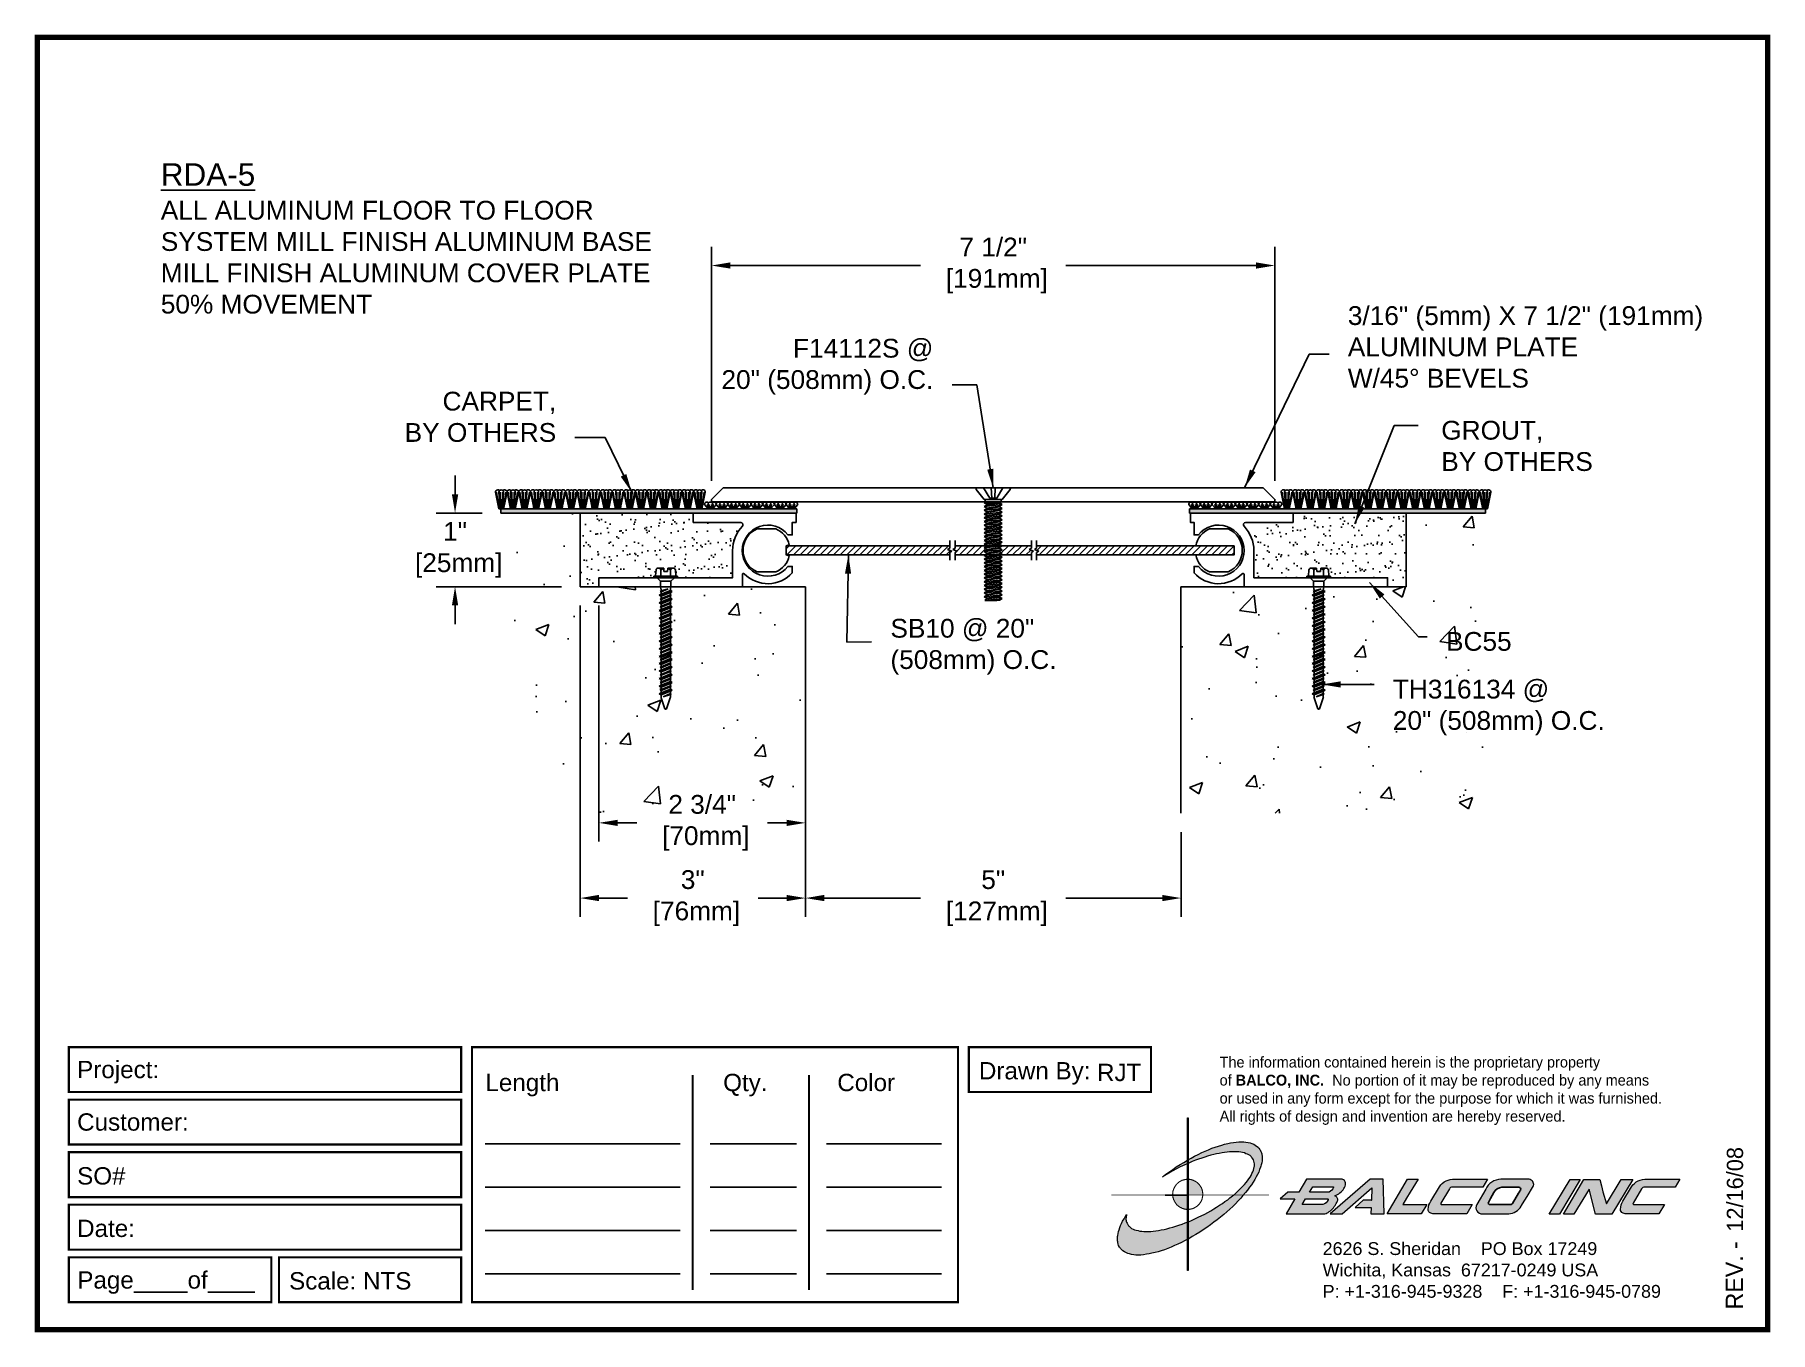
# Paper-space layout 'Layout1' of a CAD drawing. Header units: inches. Extents: x 0 to 10, y 0 to 7.5.
# The model-space entities are those that its viewports show. They can reach past a viewport. Long polylines and large blocks are cut down to what shows.
import ezdxf

# ---------------------------------------------------------------- set-up
doc = ezdxf.new("R2010")
doc.units = ezdxf.units.IN
doc.header["$MEASUREMENT"] = 0
for name, color, linetype in [('Anchors', 4, 'Continuous'), ('Border', 7, 'Continuous'), ('Conditions', 1, 'Continuous'), ('Dimensions', 3, 'Continuous'), ('Metals', 7, 'Continuous'), ('TEXT', 2, 'Continuous')]:
    doc.layers.add(name, color=color, linetype=linetype)
doc.styles.add('ARIAL', font='arial.ttf')
doc.styles.add('Copyright', font='ERASDEMI.TTF')
doc.styles.get("Standard").update_dxf_attribs({"font": 'arial.ttf'})
doc.dimstyles.new('Arial', dxfattribs={"dimtxt": 0.25, "dimasz": 0.25, "dimexe": 0.25, "dimexo": 0.25, "dimgap": 0.25, "dimtad": 0, "dimtih": 1, "dimtoh": 1, "dimdec": 4, "dimzin": 3, "dimdsep": 46, "dimlunit": 4, "dimtxsty": 'ARIAL', "dimcen": 0.25, "dimadec": 0, "dimazin": 0, "dimtfac": 1, "dimtdec": 4, "dimtofl": 0, "dimtmove": 0, "dimatfit": 3, "dimfxl": 0, "dimfrac": 2, "dimtolj": 1, "dimtzin": 0, "dimarcsym": 0})

psp = doc.layouts.get("Layout1")

# ---------------------------------------------------------------- texts
at = {"insert": (6.843, 1.591), "char_height": 0.0625, "width": 50.295, "attachment_point": 1, "style": 'Copyright'}
psp.add_mtext('The information contained herein is the proprietary property\\Pof {\\fEras Bold ITC|b0|i0|c0|p34;BALCO, INC.}  No portion of it may be reproduced by any means\\Por used in any form except for the purpose for which it was furnished.\\PAll rights of design and invention are hereby reserved.', dxfattribs=at)
at = {"layer": 'Border', "insert": (7.438, 0.52), "char_height": 0.074, "width": 2.3438, "attachment_point": 1, "style": 'ARIAL'}
psp.add_mtext('2626 S. Sheridan    PO Box 17249\\PWichita, Kansas  67217-0249 USA \\PP: +1-316-945-9328    F: +1-316-945-0789', dxfattribs=at)

msp = doc.modelspace()

# ---------------------------------------------------------------- texts
at = {"insert": (1.42621, -3.38159), "char_height": 0.0000478, "width": 0.0010897, "attachment_point": 1}
msp.add_mtext('{\\fArial|b0|i0|c0|p34;BALCO TOOTHBRUSH}', dxfattribs=at)
at = {"layer": 'TEXT', "insert": (-2.60964, 1.21549), "char_height": 0.3, "width": 6.8125, "attachment_point": 1}
msp.add_mtext('{\\LRDA-5\\P\\H0.8333x;\\lALL ALUMINUM FLOOR TO FLOOR SYSTEM MILL FINISH ALUMINUM BASE \\PMILL FINISH ALUMINUM COVER PLATE \\P50% MOVEMENT}', dxfattribs=at)
at = {"layer": 'TEXT', "char_height": 0.25}
for s, insert, attachment_point in [('3/16" (5mm) X 7 1/2" (191mm)\\PALUMINUM PLATE\\PW/45° BEVELS', (13.1942, -0.68681), 1), ('F14112S @\\P20" (508mm) O.C.', (7.67619, -1.86335), 9), ('CARPET,\\PBY OTHERS', (2.65487, -2.49592), 9), ('GROUT,\\PBY OTHERS', (14.43809, -2.21268), 1), ('SB10 @ 20"\\P(508mm) O.C.', (7.10453, -5.21907), 4), ('BC55', (14.50162, -5.02302), 1), ('TH316134 @\\P20" (508mm) O.C.', (13.79326, -5.65826), 1)]:
    msp.add_mtext(s, dxfattribs=dict(at, insert=insert, attachment_point=attachment_point))

# ---------------------------------------------------------------- blocks, each defined once
blk = doc.blocks.new('ACADlogo')
h = blk.add_hatch(color=256)
h.paths.add_polyline_path([(-3.346, 1.223), (-3.351, 1.223), (-3.351, 0.979), (-3.346, 0.982)])
h.paths.add_polyline_path([(-3.346, 0.961), (-3.351, 0.959), (-3.351, 0.868), (-3.346, 0.868)])
h.paths.add_polyline_path([(-3.346, 0.777), (-3.351, 0.777), (-3.351, 0.699), (-3.351, 0.695), (-3.35, 0.695), (-3.346, 0.695)])
h.paths.add_polyline_path([(-3.346, 0.864), (-3.346, 0.868), (-3.35, 0.868), (-3.351, 0.868), (-3.351, 0.777), (-3.346, 0.777), (-3.346, 0.778), (-3.348, 0.778)])
h.paths.add_polyline_path([(-3.346, 0.524), (-3.351, 0.521), (-3.351, 0.342), (-3.346, 0.342)])
h.paths.add_polyline_path([(-3.346, 0.695), (-3.351, 0.695), (-3.351, 0.621), (-3.346, 0.623)])
h.paths.add_polyline_path([(-3.346, 0.623), (-3.351, 0.621), (-3.351, 0.521), (-3.346, 0.524)])
h.paths.add_polyline_path([(-3.346, 0.982), (-3.351, 0.979), (-3.351, 0.959), (-3.346, 0.961)])
h = blk.add_hatch(color=175)
h.paths.add_polyline_path([(-3.518, 0.573), (-3.534, 0.571), (-3.548, 0.569), (-3.562, 0.567), (-3.576, 0.567), (-3.589, 0.566), (-3.602, 0.567), (-3.614, 0.568), (-3.625, 0.569), (-3.636, 0.572), (-3.646, 0.574), (-3.656, 0.577), (-3.664, 0.581), (-3.673, 0.585), (-3.679, 0.589), (-3.685, 0.595), (-3.688, 0.598), (-3.691, 0.6), (-3.695, 0.607), (-3.699, 0.614), (-3.703, 0.621), (-3.704, 0.626), (-3.705, 0.631), (-3.706, 0.637), (-3.706, 0.642), (-3.705, 0.648), (-3.705, 0.653), (-3.703, 0.659), (-3.702, 0.665), (-3.71, 0.652), (-3.717, 0.639), (-3.725, 0.626), (-3.731, 0.613), (-3.737, 0.601), (-3.741, 0.589), (-3.746, 0.577), (-3.749, 0.566), (-3.751, 0.555), (-3.753, 0.544), (-3.754, 0.538), (-3.754, 0.533), (-3.755, 0.523), (-3.754, 0.513), (-3.753, 0.508), (-3.752, 0.503), (-3.75, 0.494), (-3.748, 0.486), (-3.743, 0.477), (-3.74, 0.473), (-3.738, 0.469), (-3.734, 0.465), (-3.73, 0.461), (-3.723, 0.455), (-3.715, 0.449), (-3.706, 0.445), (-3.695, 0.44), (-3.685, 0.437), (-3.674, 0.434), (-3.661, 0.432), (-3.648, 0.431), (-3.634, 0.431), (-3.62, 0.431), (-3.604, 0.433), (-3.588, 0.435), (-3.572, 0.438), (-3.556, 0.441), (-3.538, 0.445), (-3.52, 0.449), (-3.503, 0.456), (-3.483, 0.461), (-3.464, 0.469), (-3.445, 0.477), (-3.426, 0.485), (-3.406, 0.494), (-3.385, 0.503), (-3.364, 0.514), (-3.351, 0.521), (-3.351, 0.621), (-3.364, 0.616), (-3.382, 0.609), (-3.4, 0.603), (-3.418, 0.598), (-3.436, 0.592), (-3.453, 0.587), (-3.47, 0.583), (-3.486, 0.579), (-3.503, 0.576)])
h.paths.add_polyline_path([(-3.215, 0.687), (-3.251, 0.667), (-3.289, 0.649), (-3.327, 0.631), (-3.345, 0.623), (-3.346, 0.623), (-3.346, 0.524), (-3.343, 0.525), (-3.323, 0.537), (-3.302, 0.549), (-3.28, 0.563), (-3.259, 0.577), (-3.238, 0.59), (-3.218, 0.605), (-3.198, 0.62), (-3.179, 0.635), (-3.16, 0.65), (-3.141, 0.665), (-3.123, 0.681), (-3.106, 0.696), (-3.089, 0.712), (-3.074, 0.727), (-3.058, 0.743), (-3.043, 0.759), (-3.03, 0.775), (-3.028, 0.777), (-3.085, 0.777), (-3.091, 0.772), (-3.105, 0.761), (-3.118, 0.75), (-3.134, 0.739), (-3.149, 0.729), (-3.165, 0.718), (-3.182, 0.707), (-3.198, 0.697)])
h.paths.add_polyline_path([(-2.921, 1.009), (-2.922, 1.015), (-2.924, 1.02), (-2.926, 1.029), (-2.931, 1.038), (-2.934, 1.043), (-2.936, 1.047), (-2.94, 1.05), (-2.943, 1.054), (-2.951, 1.06), (-2.959, 1.066), (-2.968, 1.071), (-2.978, 1.075), (-2.989, 1.079), (-3, 1.081), (-3.013, 1.083), (-3.026, 1.084), (-3.04, 1.084), (-3.054, 1.084), (-3.07, 1.083), (-3.085, 1.081), (-3.102, 1.079), (-3.118, 1.075), (-3.136, 1.07), (-3.153, 1.066), (-3.171, 1.06), (-3.191, 1.054), (-3.21, 1.047), (-3.229, 1.039), (-3.248, 1.031), (-3.268, 1.022), (-3.289, 1.012), (-3.31, 1.002), (-3.33, 0.991), (-3.346, 0.982), (-3.346, 0.961), (-3.342, 0.962), (-3.323, 0.971), (-3.305, 0.978), (-3.287, 0.984), (-3.268, 0.991), (-3.251, 0.996), (-3.234, 1.002), (-3.216, 1.007), (-3.199, 1.011), (-3.182, 1.015), (-3.167, 1.018), (-3.15, 1.021), (-3.136, 1.023), (-3.121, 1.025), (-3.107, 1.026), (-3.093, 1.026), (-3.079, 1.027), (-3.067, 1.026), (-3.054, 1.026), (-3.043, 1.025), (-3.032, 1.022), (-3.022, 1.02), (-3.013, 1.016), (-3.004, 1.013), (-2.997, 1.009), (-2.989, 1.005), (-2.983, 0.999), (-2.98, 0.996), (-2.978, 0.994), (-2.973, 0.987), (-2.969, 0.981), (-2.967, 0.973), (-2.965, 0.965), (-2.964, 0.957), (-2.964, 0.949), (-2.964, 0.944), (-2.965, 0.94), (-2.967, 0.93), (-2.969, 0.921), (-2.973, 0.911), (-2.978, 0.901), (-2.983, 0.891), (-2.989, 0.881), (-2.996, 0.871), (-3.004, 0.86), (-3.012, 0.849), (-3.021, 0.838), (-3.032, 0.827), (-3.042, 0.816), (-3.053, 0.805), (-3.065, 0.794), (-3.077, 0.783), (-3.085, 0.777), (-3.028, 0.777), (-3.016, 0.791), (-3.004, 0.806), (-2.992, 0.822), (-2.981, 0.837), (-2.971, 0.852), (-2.962, 0.866), (-2.954, 0.882), (-2.946, 0.896), (-2.939, 0.91), (-2.934, 0.924), (-2.929, 0.938), (-2.926, 0.944), (-2.925, 0.951), (-2.922, 0.963), (-2.92, 0.975), (-2.92, 0.982), (-2.919, 0.987), (-2.92, 0.999), (-2.92, 1.005)])
h.paths.add_polyline_path([(-3.372, 0.966), (-3.393, 0.953), (-3.415, 0.94), (-3.435, 0.925), (-3.455, 0.911), (-3.475, 0.897), (-3.494, 0.882), (-3.468, 0.898), (-3.439, 0.915), (-3.41, 0.93), (-3.396, 0.938), (-3.38, 0.945), (-3.351, 0.959), (-3.351, 0.979)])
h = blk.add_hatch(color=256)
h.paths.add_polyline_path([(-3.268, 0.814), (-3.27, 0.819), (-3.273, 0.824), (-3.276, 0.828), (-3.279, 0.833), (-3.282, 0.837), (-3.286, 0.841), (-3.29, 0.845), (-3.294, 0.849), (-3.298, 0.852), (-3.303, 0.855), (-3.308, 0.858), (-3.313, 0.86), (-3.318, 0.863), (-3.323, 0.864), (-3.328, 0.866), (-3.334, 0.867), (-3.339, 0.868), (-3.345, 0.868), (-3.346, 0.868), (-3.346, 0.777), (-3.335, 0.777), (-3.262, 0.777), (-3.262, 0.781), (-3.262, 0.787), (-3.263, 0.792), (-3.264, 0.798), (-3.265, 0.803), (-3.266, 0.808)])
h.paths.add_polyline_path([(-3.351, 0.777), (-3.436, 0.777), (-3.435, 0.773), (-3.435, 0.768), (-3.434, 0.762), (-3.432, 0.757), (-3.431, 0.752), (-3.428, 0.747), (-3.426, 0.742), (-3.423, 0.737), (-3.42, 0.732), (-3.417, 0.728), (-3.414, 0.723), (-3.41, 0.719), (-3.406, 0.716), (-3.401, 0.712), (-3.397, 0.709), (-3.392, 0.706), (-3.387, 0.704), (-3.382, 0.701), (-3.377, 0.699), (-3.372, 0.698), (-3.367, 0.696), (-3.361, 0.695), (-3.356, 0.695), (-3.351, 0.695)])
h.paths.add_polyline_path([(-3.346, 0.868), (-3.35, 0.868), (-3.351, 0.868), (-3.351, 0.777), (-3.346, 0.777)])
h = blk.add_hatch(color=256)
h.paths.add_polyline_path([(-2.438, 0.844, 0.412988), (-2.461, 0.869), (-2.663, 0.869), (-2.707, 0.794), (-2.771, 0.794), (-2.815, 0.755), (-2.73, 0.755), (-2.781, 0.668), (-2.563, 0.668, 0.107996), (-2.538, 0.677, 0.108939), (-2.494, 0.724, 0.080345), (-2.483, 0.745, 0.419497), (-2.499, 0.773, 0.149928), (-2.447, 0.815, 0.134283)])
h.paths.add_polyline_path([(-2.507, 0.821, -0.209012), (-2.532, 0.794), (-2.538, 0.794), (-2.646, 0.794), (-2.627, 0.825), (-2.51, 0.825, -0.56619)], flags=16)
h.paths.add_polyline_path([(-2.538, 0.75, -0.241309), (-2.569, 0.722), (-2.688, 0.722), (-2.669, 0.755), (-2.541, 0.755, -0.56619)], flags=16)
for points in [[(-2.285, 0.819), (-2.287, 0.748), (-2.335, 0.748), (-2.383, 0.705), (-2.29, 0.705), (-2.292, 0.668), (-2.215, 0.668), (-2.221, 0.869), (-2.295, 0.869), (-2.527, 0.668), (-2.458, 0.668)], [(-2.018, 0.869), (-2.079, 0.869), (-2.198, 0.668), (-2, 0.668), (-1.968, 0.722), (-2.107, 0.722), (-2.085, 0.759), (-2.064, 0.794)], [(-1.617, 0.869), (-1.807, 0.869, 0.270182), (-1.896, 0.825), (-1.946, 0.742, 0.109019), (-1.961, 0.695, 0.340665), (-1.945, 0.672, 0.129907), (-1.923, 0.668), (-1.738, 0.668), (-1.706, 0.722), (-1.878, 0.722), (-1.882, 0.722, -0.601242), (-1.887, 0.731), (-1.838, 0.813, -0.253048), (-1.821, 0.823), (-1.645, 0.823)], [(-1.083, 0.867), (-1.14, 0.867), (-1.261, 0.667), (-1.26, 0.667), (-1.202, 0.667)], [(-0.96, 0.83), (-0.969, 0.867), (-1.061, 0.867), (-1.179, 0.667), (-1.12, 0.667), (-1.031, 0.812), (-0.995, 0.667), (-0.9, 0.667), (-0.778, 0.867), (-0.846, 0.867), (-0.931, 0.727), (-0.951, 0.795)], [(-0.507, 0.869), (-0.697, 0.869, 0.270182), (-0.786, 0.825), (-0.836, 0.742, 0.109019), (-0.85, 0.695, 0.340665), (-0.835, 0.672, 0.129907), (-0.812, 0.668), (-0.628, 0.668), (-0.595, 0.722), (-0.768, 0.722), (-0.772, 0.722, -0.601242), (-0.777, 0.731), (-0.728, 0.813, -0.253048), (-0.71, 0.823), (-0.534, 0.823)], [(-3.346, 0.623), (-3.351, 0.621), (-3.351, 0.521), (-3.346, 0.524)]]:
    blk.add_hatch(color=256).paths.add_polyline_path(points)
h = blk.add_hatch(color=256)
h.paths.add_polyline_path([(-1.377, 0.868), (-1.383, 0.868), (-1.383, 0.868), (-1.44, 0.868), (-1.492, 0.868), (-1.541, 0.868, 0.297712), (-1.628, 0.811), (-1.68, 0.723, 0.585116), (-1.646, 0.668), (-1.506, 0.668, 0.210586), (-1.429, 0.703), (-1.415, 0.726), (-1.389, 0.769), (-1.352, 0.831, 0.4352)])
h.paths.add_polyline_path([(-1.437, 0.823, -0.603783), (-1.428, 0.805), (-1.431, 0.801), (-1.434, 0.796), (-1.438, 0.789), (-1.474, 0.728, -0.229001), (-1.489, 0.722), (-1.494, 0.722), (-1.501, 0.722), (-1.597, 0.722), (-1.604, 0.722, -0.492401), (-1.613, 0.734), (-1.601, 0.757), (-1.591, 0.775), (-1.582, 0.791, -0.238368), (-1.535, 0.823)], flags=16)
for q in [(-3.48, 0.777), (-3.351, 0.642)]:
    blk.add_line((-3.351, 0.777), q)
at = {"color": 7, "lineweight": 0}
for points in [[(-3.351, 1.223), (-3.346, 1.223), (-3.346, 0.342), (-3.351, 0.342), (-3.351, 1.223)], [(-2.292, 0.668), (-2.215, 0.668), (-2.221, 0.869), (-2.295, 0.869), (-2.527, 0.668), (-2.458, 0.668), (-2.285, 0.819), (-2.287, 0.748), (-2.286, 0.748), (-2.335, 0.748), (-2.383, 0.705), (-2.29, 0.705), (-2.292, 0.668), (-2.292, 0.668)], [(-2.198, 0.668), (-2.079, 0.869), (-2.018, 0.869), (-2.064, 0.794), (-2.085, 0.759), (-2.107, 0.722), (-1.968, 0.722), (-2, 0.668), (-2.198, 0.668), (-2.198, 0.668)], [(-1.383, 0.868), (-1.383, 0.868)], [(-1.261, 0.667), (-1.14, 0.867), (-1.083, 0.867), (-1.202, 0.667), (-1.26, 0.667), (-1.261, 0.667), (-1.261, 0.667)], [(-0.9, 0.667), (-0.995, 0.667), (-1.031, 0.812), (-1.12, 0.667), (-1.179, 0.667), (-1.061, 0.867), (-0.969, 0.867), (-0.96, 0.83), (-0.951, 0.795), (-0.931, 0.727), (-0.846, 0.867), (-0.778, 0.867), (-0.9, 0.667), (-0.9, 0.667)]]:
    blk.add_lwpolyline(points, dxfattribs=at)
at = {"color": 175, "lineweight": 0}
blk.add_lwpolyline([(-2.926, 1.029), (-2.924, 1.02), (-2.922, 1.015), (-2.921, 1.009), (-2.92, 1.005), (-2.92, 0.999), (-2.919, 0.987), (-2.92, 0.982), (-2.92, 0.975), (-2.922, 0.963), (-2.925, 0.951), (-2.926, 0.944), (-2.929, 0.938), (-2.934, 0.924), (-2.939, 0.91), (-2.946, 0.896), (-2.954, 0.882), (-2.962, 0.866), (-2.971, 0.852), (-2.981, 0.837), (-2.992, 0.822), (-3.004, 0.806), (-3.016, 0.791), (-3.03, 0.775), (-3.043, 0.759), (-3.058, 0.743), (-3.074, 0.727), (-3.089, 0.712), (-3.106, 0.696), (-3.123, 0.681), (-3.141, 0.665), (-3.16, 0.65), (-3.179, 0.635), (-3.198, 0.62), (-3.218, 0.605), (-3.238, 0.59), (-3.259, 0.577), (-3.28, 0.563), (-3.302, 0.549), (-3.323, 0.537), (-3.343, 0.525), (-3.364, 0.514), (-3.385, 0.503), (-3.406, 0.494), (-3.426, 0.485), (-3.445, 0.477), (-3.464, 0.469), (-3.483, 0.461), (-3.503, 0.456), (-3.52, 0.449), (-3.538, 0.445), (-3.556, 0.441), (-3.572, 0.438), (-3.588, 0.435), (-3.604, 0.433), (-3.62, 0.431), (-3.634, 0.431), (-3.648, 0.431), (-3.661, 0.432), (-3.674, 0.434), (-3.685, 0.437), (-3.695, 0.44), (-3.706, 0.445), (-3.715, 0.449), (-3.723, 0.455), (-3.73, 0.461), (-3.734, 0.465), (-3.738, 0.469), (-3.74, 0.473), (-3.743, 0.477), (-3.748, 0.486), (-3.75, 0.494), (-3.752, 0.503), (-3.753, 0.508), (-3.754, 0.513), (-3.755, 0.523), (-3.754, 0.533), (-3.754, 0.538), (-3.753, 0.544), (-3.751, 0.555), (-3.749, 0.566), (-3.746, 0.577), (-3.741, 0.589), (-3.737, 0.601), (-3.731, 0.613), (-3.725, 0.626), (-3.717, 0.639), (-3.71, 0.652), (-3.702, 0.665), (-3.703, 0.659), (-3.705, 0.653), (-3.705, 0.648), (-3.706, 0.642), (-3.706, 0.637), (-3.705, 0.631), (-3.704, 0.626), (-3.703, 0.621), (-3.699, 0.614), (-3.695, 0.607), (-3.691, 0.6), (-3.688, 0.598), (-3.685, 0.595), (-3.679, 0.589), (-3.673, 0.585), (-3.664, 0.581), (-3.656, 0.577), (-3.646, 0.574), (-3.636, 0.572), (-3.625, 0.569), (-3.614, 0.568), (-3.602, 0.567), (-3.589, 0.566), (-3.576, 0.567), (-3.562, 0.567), (-3.548, 0.569), (-3.534, 0.571), (-3.518, 0.573), (-3.503, 0.576), (-3.486, 0.579), (-3.47, 0.583), (-3.453, 0.587), (-3.436, 0.592), (-3.418, 0.598), (-3.4, 0.603), (-3.382, 0.609), (-3.364, 0.616), (-3.345, 0.623), (-3.327, 0.631), (-3.289, 0.649), (-3.251, 0.667), (-3.215, 0.687), (-3.198, 0.697), (-3.182, 0.707), (-3.165, 0.718), (-3.149, 0.729), (-3.134, 0.739), (-3.118, 0.75), (-3.105, 0.761), (-3.091, 0.772), (-3.077, 0.783), (-3.065, 0.794), (-3.053, 0.805), (-3.042, 0.816), (-3.032, 0.827), (-3.021, 0.838), (-3.012, 0.849), (-3.004, 0.86), (-2.996, 0.871), (-2.989, 0.881), (-2.983, 0.891), (-2.978, 0.901), (-2.973, 0.911), (-2.969, 0.921), (-2.967, 0.93), (-2.965, 0.94), (-2.964, 0.944), (-2.964, 0.949), (-2.964, 0.957), (-2.965, 0.965), (-2.967, 0.973), (-2.969, 0.981), (-2.973, 0.987), (-2.978, 0.994), (-2.98, 0.996), (-2.983, 0.999), (-2.989, 1.005), (-2.997, 1.009), (-3.004, 1.013), (-3.013, 1.016), (-3.022, 1.02), (-3.032, 1.022), (-3.043, 1.025), (-3.054, 1.026), (-3.067, 1.026), (-3.079, 1.027), (-3.093, 1.026), (-3.107, 1.026), (-3.121, 1.025), (-3.136, 1.023), (-3.15, 1.021), (-3.167, 1.018), (-3.182, 1.015), (-3.199, 1.011), (-3.216, 1.007), (-3.234, 1.002), (-3.251, 0.996), (-3.268, 0.991), (-3.287, 0.984), (-3.305, 0.978), (-3.323, 0.971), (-3.342, 0.962), (-3.38, 0.945), (-3.396, 0.938), (-3.41, 0.93), (-3.439, 0.915), (-3.468, 0.898), (-3.494, 0.882), (-3.475, 0.897), (-3.455, 0.911), (-3.435, 0.925), (-3.415, 0.94), (-3.393, 0.953), (-3.372, 0.966), (-3.351, 0.979), (-3.33, 0.991), (-3.31, 1.002), (-3.289, 1.012), (-3.268, 1.022), (-3.248, 1.031), (-3.229, 1.039), (-3.21, 1.047), (-3.191, 1.054), (-3.171, 1.06), (-3.153, 1.066), (-3.136, 1.07), (-3.118, 1.075), (-3.102, 1.079), (-3.085, 1.081), (-3.07, 1.083), (-3.054, 1.084), (-3.04, 1.084), (-3.026, 1.084), (-3.013, 1.083), (-3, 1.081), (-2.989, 1.079), (-2.978, 1.075), (-2.968, 1.071), (-2.959, 1.066), (-2.951, 1.06), (-2.943, 1.054), (-2.94, 1.05), (-2.936, 1.047), (-2.934, 1.043), (-2.931, 1.038), (-2.926, 1.029), (-2.926, 1.029)], dxfattribs=at)
at = {"color": 7, "lineweight": 0, "const_width": 0.0064}
blk.add_lwpolyline([(-3.262, 0.781), (-3.262, 0.787), (-3.263, 0.792), (-3.264, 0.798), (-3.265, 0.803), (-3.266, 0.808), (-3.268, 0.814), (-3.27, 0.819), (-3.273, 0.824), (-3.276, 0.828), (-3.279, 0.833), (-3.282, 0.837), (-3.286, 0.841), (-3.29, 0.845), (-3.294, 0.849), (-3.298, 0.852), (-3.303, 0.855), (-3.308, 0.858), (-3.313, 0.86), (-3.318, 0.863), (-3.323, 0.864), (-3.328, 0.866), (-3.334, 0.867), (-3.339, 0.868), (-3.345, 0.868), (-3.35, 0.868), (-3.356, 0.868), (-3.361, 0.867), (-3.367, 0.866), (-3.372, 0.865), (-3.377, 0.863), (-3.382, 0.862), (-3.387, 0.859), (-3.392, 0.857), (-3.397, 0.854), (-3.401, 0.851), (-3.406, 0.847), (-3.41, 0.843), (-3.414, 0.839), (-3.417, 0.835), (-3.42, 0.831), (-3.423, 0.826), (-3.426, 0.821), (-3.428, 0.816), (-3.431, 0.811), (-3.432, 0.806), (-3.434, 0.801), (-3.435, 0.795), (-3.435, 0.79), (-3.436, 0.784), (-3.436, 0.779), (-3.435, 0.773), (-3.435, 0.768), (-3.434, 0.762), (-3.432, 0.757), (-3.431, 0.752), (-3.428, 0.747), (-3.426, 0.742), (-3.423, 0.737), (-3.42, 0.732), (-3.417, 0.728), (-3.414, 0.723), (-3.41, 0.719), (-3.406, 0.716), (-3.401, 0.712), (-3.397, 0.709), (-3.392, 0.706), (-3.387, 0.704), (-3.382, 0.701), (-3.377, 0.699), (-3.372, 0.698), (-3.367, 0.696), (-3.361, 0.695), (-3.356, 0.695), (-3.35, 0.695), (-3.345, 0.695), (-3.339, 0.695), (-3.334, 0.696), (-3.328, 0.697), (-3.323, 0.698), (-3.318, 0.7), (-3.313, 0.702), (-3.308, 0.705), (-3.303, 0.708), (-3.298, 0.711), (-3.294, 0.714), (-3.29, 0.718), (-3.286, 0.721), (-3.282, 0.726), (-3.279, 0.73), (-3.276, 0.734), (-3.273, 0.739), (-3.27, 0.744), (-3.268, 0.749), (-3.266, 0.754), (-3.265, 0.76), (-3.264, 0.765), (-3.263, 0.77), (-3.262, 0.776), (-3.262, 0.781)], dxfattribs=at)
at = {"color": 7, "lineweight": 0}
for points in [[(-2.447, 0.815, 0.130368), (-2.438, 0.843, 0.448367), (-2.463, 0.869), (-2.663, 0.869), (-2.707, 0.794), (-2.771, 0.794), (-2.815, 0.755), (-2.73, 0.755), (-2.781, 0.668), (-2.563, 0.668, 0.107996), (-2.538, 0.677, 0.108939), (-2.494, 0.724, 0.077395), (-2.484, 0.744, 0.430878), (-2.499, 0.773, 0.149928)], [(-2.507, 0.821, -0.209012), (-2.532, 0.794), (-2.538, 0.794), (-2.646, 0.794), (-2.627, 0.825), (-2.512, 0.825), (-2.509, 0.825, -0.531288)], [(-1.838, 0.813), (-1.887, 0.731, 0.587385), (-1.882, 0.722), (-1.878, 0.722), (-1.706, 0.722), (-1.738, 0.668), (-1.923, 0.668, -0.129907), (-1.945, 0.672, -0.349839), (-1.961, 0.696, -0.107341), (-1.946, 0.742), (-1.896, 0.825, -0.270182), (-1.807, 0.869), (-1.617, 0.869), (-1.645, 0.823), (-1.821, 0.823, 0.252436)], [(-1.68, 0.723, 0.585116), (-1.646, 0.668), (-1.506, 0.668, 0.210586), (-1.429, 0.703), (-1.415, 0.726), (-1.389, 0.769), (-1.352, 0.831, 0.4352), (-1.377, 0.868), (-1.383, 0.868), (-1.383, 0.868), (-1.44, 0.868), (-1.492, 0.868), (-1.541, 0.868, 0.297712), (-1.628, 0.811)], [(-0.728, 0.813), (-0.777, 0.731, 0.587385), (-0.772, 0.722), (-0.768, 0.722), (-0.595, 0.722), (-0.628, 0.668), (-0.812, 0.668, -0.129907), (-0.835, 0.672, -0.349839), (-0.85, 0.696, -0.107341), (-0.836, 0.742), (-0.786, 0.825, -0.270182), (-0.697, 0.869), (-0.507, 0.869), (-0.534, 0.823), (-0.71, 0.823, 0.252436)], [(-2.569, 0.722), (-2.688, 0.722), (-2.669, 0.755), (-2.543, 0.755), (-2.54, 0.755, -0.531288), (-2.538, 0.75, -0.241309)]]:
    blk.add_lwpolyline(points, format="xyb", close=True, dxfattribs=at)
blk.add_lwpolyline([(-1.437, 0.823), (-1.535, 0.823, 0.238368), (-1.582, 0.791), (-1.591, 0.775), (-1.601, 0.757), (-1.613, 0.734, 0.490298), (-1.604, 0.722), (-1.597, 0.722), (-1.501, 0.722), (-1.494, 0.722), (-1.489, 0.722, 0.229001), (-1.474, 0.728), (-1.438, 0.789), (-1.434, 0.796), (-1.431, 0.801), (-1.428, 0.805, 0.603783)], format="xyb", close=True)
blk.add_lwpolyline([(-2.879, 0.777, 0.00455, 0.00455, 0), (-3.791, 0.777, 0.00183, 0.00183, 0), (-3.791, 0.777, 0.00183, 0.00183, 0)], format="xyseb", dxfattribs=at)
blk = doc.blocks.new('Quantity Data')
at = {"layer": 'Border', "color": 253}
for p, q in [((2.755, 1.254), (3.881, 1.254)), ((4.054, 1.254), (4.553, 1.254)), ((4.725, 1.254), (5.389, 1.254)), ((2.755, 1.004), (3.881, 1.004)), ((4.054, 1.004), (4.553, 1.004)), ((4.725, 1.004), (5.389, 1.004)), ((2.755, 0.754), (3.881, 0.754)), ((4.054, 0.754), (4.553, 0.754)), ((4.725, 0.754), (5.389, 0.754)), ((2.755, 0.504), (3.881, 0.504)), ((4.054, 0.504), (4.553, 0.504)), ((4.725, 0.504), (5.389, 0.504))]:
    blk.add_line(p, q, dxfattribs=at)
at = {"layer": 'Border', "const_width": 0.0125}
blk.add_lwpolyline([(5.485, 0.341), (2.678, 0.341), (2.678, 1.813), (5.485, 1.813)], close=True, dxfattribs=at)
for points in [[(3.953, 1.653), (3.953, 0.412)], [(4.625, 1.653), (4.625, 0.412)]]:
    blk.add_lwpolyline(points, dxfattribs=at)
at = {"layer": 'Border', "style": 'ARIAL'}
for s, p in [('Length', (2.756, 1.559)), ('Qty.', (4.129, 1.559)), ('Color', (4.788, 1.559))]:
    blk.add_text(s, height=0.1, dxfattribs=at).set_placement(p)
blk = doc.blocks.new('Drawn By')
at = {"layer": 'Border', "const_width": 0.0125}
blk.add_lwpolyline([(5.38, 1.813), (6.432, 1.813), (6.432, 1.554), (5.38, 1.554)], close=True, dxfattribs=at)
at = {"layer": 'Border', "style": 'ARIAL'}
blk.add_text('Drawn By: ', height=0.1, dxfattribs=at).set_placement((5.438, 1.627))
blk.add_attdef('XXX', (6.12, 1.617), '', height=0.1, dxfattribs=at)
blk = doc.blocks.new('Project Info')
at = {"layer": 'Border', "const_width": 0.0125}
for points in [[(0.182, 1.813), (2.448, 1.813), (2.448, 1.554), (0.182, 1.554)], [(0.182, 1.51), (2.448, 1.51), (2.448, 1.251), (0.182, 1.251)], [(0.182, 1.207), (2.448, 1.207), (2.448, 0.947), (0.182, 0.947)], [(0.182, 0.904), (2.448, 0.904), (2.448, 0.644), (0.182, 0.644)], [(0.182, 0.6), (1.352, 0.6), (1.352, 0.341), (0.182, 0.341)], [(1.396, 0.6), (2.448, 0.6), (2.448, 0.341), (1.396, 0.341)]]:
    blk.add_lwpolyline(points, close=True, dxfattribs=at)
at = {"layer": 'Border', "style": 'ARIAL'}
for s, p in [('Project:', (0.23, 1.634)), ('Customer:', (0.23, 1.331)), ('SO#', (0.23, 1.02)), ('Date:', (0.23, 0.717)), ('Page%%u        %%uof%%u       ', (0.231, 0.419)), ('Scale: NTS', (1.454, 0.414))]:
    blk.add_text(s, height=0.1, dxfattribs=at).set_placement(p)
blk = doc.blocks.new('REV')
at = {"style": 'Copyright'}
blk.add_text('REV. -', height=0.1, rotation=90, dxfattribs=at).set_placement((-0.142, 0.117))
at = {"style": 'Copyright', "flags": 4}
blk.add_attdef('REVISIONDATE', (-0.142, 0.566), '', height=0.0938, rotation=90, dxfattribs=at)
blk = doc.blocks.new('*D11')
at = {"layer": 'Defpoints', "color": 0}
for p in [(5.973, -7.435), (10.973, -7.435), (10.973, -8.564)]:
    blk.add_point(p, dxfattribs=at)
at = {"layer": 'Dimensions', "color": 0, "lineweight": -2}
for p, q in [((5.973, -7.685), (5.973, -8.814)), ((10.973, -7.685), (10.973, -8.814)), ((6.223, -8.564), (7.506, -8.564)), ((10.723, -8.564), (9.439, -8.564))]:
    blk.add_line(p, q, dxfattribs=at)
at = {"layer": 'Dimensions', "color": 0}
for points in [[(6.223, -8.522), (6.223, -8.605), (5.973, -8.564)], [(10.723, -8.522), (10.723, -8.605), (10.973, -8.564)]]:
    blk.add_solid(points, dxfattribs=at)
at = {"layer": 'Dimensions', "color": 0, "insert": (8.473, -8.564), "char_height": 0.25, "attachment_point": 5, "style": 'ARIAL'}
blk.add_mtext('\\A1;5"\\P [127mm]', dxfattribs=at)
blk = doc.blocks.new('Bc55')
blk.add_lwpolyline([(1.38, 0.855), (2.013, 0.855, -0.659567), (2.035, 0.804, 0.192706), (1.905, 0.48), (1.905, 0.12), (0.125, 0.12), (0.125, 0), (2.035, 0), (2.035, 0.162, -0.671875), (2.061, 0.172, 0.430668), (2.7, 0.183), (2.7, 0.27), (2.642, 0.27, -2.892356), (2.642, 0.69), (2.7, 0.69), (2.7, 0.855), (2.75, 0.855), (2.75, 0.98), (1.38, 0.98)], format="xyb", close=True)
blk = doc.blocks.new('*D12')
at = {"layer": 'Defpoints', "color": 0}
for p in [(1.918, -3.44), (1.308, -4.42), (2.973, -4.42)]:
    blk.add_point(p, dxfattribs=at)
at = {"layer": 'Dimensions', "color": 0, "lineweight": -2}
for p, q in [((1.308, -3.19), (1.308, -2.94)), ((1.668, -3.44), (1.058, -3.44)), ((2.723, -4.42), (1.058, -4.42)), ((1.308, -4.67), (1.308, -4.92))]:
    blk.add_line(p, q, dxfattribs=at)
at = {"layer": 'Dimensions', "color": 0}
for points in [[(1.266, -3.19), (1.35, -3.19), (1.308, -3.44)], [(1.266, -4.67), (1.35, -4.67), (1.308, -4.42)]]:
    blk.add_solid(points, dxfattribs=at)
at = {"layer": 'Dimensions', "color": 0, "insert": (1.308, -3.93), "char_height": 0.25, "attachment_point": 5, "style": 'ARIAL'}
blk.add_mtext('\\A1;1"\\P [25mm]', dxfattribs=at)
blk = doc.blocks.new('*D13')
at = {"layer": 'Defpoints', "color": 0}
for p in [(3.223, -4.42), (5.973, -5.927), (3.223, -7.563)]:
    blk.add_point(p, dxfattribs=at)
at = {"layer": 'Dimensions', "color": 0, "lineweight": -2}
for p, q in [((3.223, -4.67), (3.223, -7.813)), ((5.973, -6.177), (5.973, -7.813)), ((3.473, -7.563), (3.728, -7.563)), ((5.723, -7.563), (5.467, -7.563))]:
    blk.add_line(p, q, dxfattribs=at)
at = {"layer": 'Dimensions', "color": 0}
for points in [[(3.473, -7.522), (3.473, -7.605), (3.223, -7.563)], [(5.723, -7.522), (5.723, -7.605), (5.973, -7.563)]]:
    blk.add_solid(points, dxfattribs=at)
at = {"layer": 'Dimensions', "color": 0, "insert": (4.598, -7.563), "char_height": 0.25, "attachment_point": 5, "style": 'ARIAL'}
blk.add_mtext('\\A1;2 3/4"\\P [70mm]', dxfattribs=at)
blk = doc.blocks.new('*D14')
at = {"layer": 'Defpoints', "color": 0}
for p in [(2.973, -4.42), (5.973, -7.435), (2.973, -8.564)]:
    blk.add_point(p, dxfattribs=at)
at = {"layer": 'Dimensions', "color": 0, "lineweight": -2}
for p, q in [((2.973, -4.67), (2.973, -8.814)), ((5.973, -7.685), (5.973, -8.814)), ((3.223, -8.564), (3.603, -8.564)), ((5.723, -8.564), (5.342, -8.564))]:
    blk.add_line(p, q, dxfattribs=at)
at = {"layer": 'Dimensions', "color": 0}
for points in [[(3.223, -8.522), (3.223, -8.605), (2.973, -8.564)], [(5.723, -8.522), (5.723, -8.605), (5.973, -8.564)]]:
    blk.add_solid(points, dxfattribs=at)
at = {"layer": 'Dimensions', "color": 0, "insert": (4.473, -8.564), "char_height": 0.25, "attachment_point": 5, "style": 'ARIAL'}
blk.add_mtext('\\A1;3"\\P [76mm]', dxfattribs=at)
blk = doc.blocks.new('TH316134')
for p, q in [((-0.157, 0), (-0.157, 0.019)), ((-0.157, 0.019), (0.157, 0.019)), ((-0.157, 0), (0.157, 0)), ((-0.135, 0.029), (-0.129, 0.1)), ((-0.115, 0), (-0.07, -0.045)), ((-0.097, 0.128), (-0.027, 0.128)), ((-0.065, 0.019), (-0.065, 0.1)), ((-0.023, 0.082), (-0.027, 0.128)), ((-0.023, 0.082), (0.023, 0.082)), ((0.023, 0.082), (0.027, 0.128)), ((0.027, 0.128), (0.097, 0.128)), ((0.064, 0.019), (0.064, 0.1)), ((0.115, 0), (0.07, -0.045)), ((0.135, 0.029), (0.129, 0.1)), ((0.157, 0.019), (0.157, 0)), ((-0.086, -0.234), (0.086, -0.184)), ((-0.086, -0.234), (-0.062, -0.221)), ((-0.074, -0.184), (0.032, -0.147)), ((-0.074, -0.184), (-0.062, -0.177)), ((-0.074, -0.184), (-0.062, -0.19)), ((-0.07, -0.045), (-0.07, -0.112)), ((-0.07, -0.045), (0.07, -0.045)), ((-0.069, -0.122), (-0.063, -0.148)), ((-0.062, -0.177), (0.032, -0.147)), ((0.032, -0.147), (-0.062, -0.19)), ((-0.062, -0.157), (-0.062, -0.177)), ((0.062, -0.171), (-0.062, -0.221)), ((-0.062, -0.19), (-0.062, -0.221)), ((0.062, -0.197), (-0.062, -0.247)), ((-0.062, -0.279), (0.062, -0.228)), ((0.062, -0.157), (0.062, -0.171)), ((0.086, -0.184), (0.062, -0.171)), ((0.086, -0.184), (0.062, -0.197)), ((0.062, -0.197), (0.062, -0.228)), ((0.074, -0.234), (0.062, -0.228)), ((0.069, -0.122), (0.063, -0.148)), ((0.07, -0.045), (0.07, -0.112)), ((-0.086, -0.234), (-0.062, -0.247)), ((-0.086, -0.336), (0.086, -0.285)), ((-0.086, -0.336), (-0.062, -0.323)), ((-0.086, -0.336), (-0.062, -0.349)), ((-0.086, -0.437), (0.086, -0.387)), ((-0.086, -0.437), (-0.062, -0.425)), ((-0.086, -0.437), (-0.062, -0.45)), ((-0.074, -0.285), (0.074, -0.234)), ((-0.074, -0.285), (-0.062, -0.279)), ((-0.074, -0.285), (-0.062, -0.291)), ((-0.074, -0.387), (0.074, -0.336)), ((-0.074, -0.387), (-0.062, -0.381)), ((-0.074, -0.387), (-0.062, -0.393)), ((-0.074, -0.488), (0.074, -0.437)), ((0.062, -0.241), (-0.062, -0.291)), ((-0.062, -0.247), (-0.062, -0.279)), ((0.062, -0.272), (-0.062, -0.323)), ((-0.062, -0.291), (-0.062, -0.323)), ((0.062, -0.298), (-0.062, -0.349)), ((-0.062, -0.381), (0.062, -0.33)), ((0.062, -0.342), (-0.062, -0.393)), ((-0.062, -0.349), (-0.062, -0.381)), ((0.062, -0.374), (-0.062, -0.425)), ((-0.062, -0.393), (-0.062, -0.425)), ((0.062, -0.4), (-0.062, -0.45)), ((-0.062, -0.482), (0.062, -0.431)), ((0.062, -0.444), (-0.062, -0.494)), ((-0.062, -0.45), (-0.062, -0.482)), ((0.074, -0.234), (0.062, -0.241)), ((0.062, -0.241), (0.062, -0.272)), ((0.086, -0.285), (0.062, -0.272)), ((0.086, -0.285), (0.062, -0.298)), ((0.062, -0.298), (0.062, -0.33)), ((0.074, -0.336), (0.062, -0.33)), ((0.074, -0.336), (0.062, -0.342)), ((0.062, -0.342), (0.062, -0.374)), ((0.086, -0.387), (0.062, -0.374)), ((0.086, -0.387), (0.062, -0.4)), ((0.062, -0.4), (0.062, -0.431)), ((0.074, -0.437), (0.062, -0.431)), ((0.074, -0.437), (0.062, -0.444)), ((0.062, -0.444), (0.062, -0.475)), ((-0.086, -0.539), (0.086, -0.488)), ((-0.086, -0.539), (-0.062, -0.526)), ((-0.086, -0.539), (-0.062, -0.552)), ((-0.086, -0.641), (0.086, -0.59)), ((-0.086, -0.641), (-0.062, -0.628)), ((-0.086, -0.641), (-0.062, -0.654)), ((-0.086, -0.742), (0.086, -0.691)), ((-0.074, -0.488), (-0.062, -0.482)), ((-0.074, -0.488), (-0.062, -0.494)), ((-0.074, -0.59), (0.074, -0.539)), ((-0.074, -0.59), (-0.062, -0.584)), ((-0.074, -0.59), (-0.062, -0.596)), ((-0.074, -0.691), (0.074, -0.641)), ((-0.074, -0.691), (-0.062, -0.685)), ((-0.074, -0.691), (-0.062, -0.698)), ((0.062, -0.475), (-0.062, -0.526)), ((-0.062, -0.494), (-0.062, -0.526)), ((0.062, -0.501), (-0.062, -0.552)), ((-0.062, -0.584), (0.062, -0.533)), ((0.062, -0.545), (-0.062, -0.596)), ((-0.062, -0.552), (-0.062, -0.584)), ((0.062, -0.577), (-0.062, -0.628)), ((-0.062, -0.596), (-0.062, -0.628)), ((0.062, -0.603), (-0.062, -0.654)), ((-0.062, -0.685), (0.062, -0.634)), ((0.062, -0.647), (-0.062, -0.698)), ((-0.062, -0.654), (-0.062, -0.685)), ((0.062, -0.678), (-0.062, -0.729)), ((0.086, -0.488), (0.062, -0.475)), ((0.086, -0.488), (0.062, -0.501)), ((0.062, -0.501), (0.062, -0.533)), ((0.074, -0.539), (0.062, -0.533)), ((0.074, -0.539), (0.062, -0.545)), ((0.062, -0.545), (0.062, -0.577)), ((0.086, -0.59), (0.062, -0.577)), ((0.086, -0.59), (0.062, -0.603)), ((0.062, -0.603), (0.062, -0.634)), ((0.074, -0.641), (0.062, -0.634)), ((0.074, -0.641), (0.062, -0.647)), ((0.062, -0.647), (0.062, -0.678)), ((0.086, -0.691), (0.062, -0.678)), ((0.086, -0.691), (0.062, -0.704)), ((-0.086, -0.742), (-0.062, -0.729)), ((-0.086, -0.742), (-0.062, -0.755)), ((-0.086, -0.844), (0.086, -0.793)), ((-0.086, -0.844), (-0.062, -0.831)), ((-0.086, -0.844), (-0.062, -0.857)), ((-0.086, -0.945), (0.086, -0.895)), ((-0.074, -0.793), (0.074, -0.742)), ((-0.074, -0.793), (-0.062, -0.787)), ((-0.074, -0.793), (-0.062, -0.799)), ((-0.074, -0.895), (0.074, -0.844)), ((-0.074, -0.895), (-0.062, -0.888)), ((-0.074, -0.895), (-0.062, -0.901)), ((-0.062, -0.698), (-0.062, -0.729)), ((0.062, -0.704), (-0.062, -0.755)), ((-0.062, -0.787), (0.062, -0.736)), ((0.062, -0.748), (-0.062, -0.799)), ((-0.062, -0.755), (-0.062, -0.787)), ((0.062, -0.78), (-0.062, -0.831)), ((-0.062, -0.799), (-0.062, -0.831)), ((0.062, -0.806), (-0.062, -0.857)), ((-0.062, -0.888), (0.062, -0.838)), ((0.062, -0.85), (-0.062, -0.901)), ((-0.062, -0.857), (-0.062, -0.888)), ((0.062, -0.882), (-0.062, -0.932)), ((-0.062, -0.901), (-0.062, -0.932)), ((0.062, -0.907), (-0.062, -0.958)), ((0.062, -0.704), (0.062, -0.736)), ((0.074, -0.742), (0.062, -0.736)), ((0.074, -0.742), (0.062, -0.748)), ((0.062, -0.748), (0.062, -0.78)), ((0.086, -0.793), (0.062, -0.78)), ((0.086, -0.793), (0.062, -0.806)), ((0.062, -0.806), (0.062, -0.838)), ((0.074, -0.844), (0.062, -0.838)), ((0.074, -0.844), (0.062, -0.85)), ((0.062, -0.85), (0.062, -0.882)), ((0.086, -0.895), (0.062, -0.882)), ((0.086, -0.895), (0.062, -0.907)), ((0.062, -0.907), (0.062, -0.939)), ((-0.086, -0.945), (-0.062, -0.932)), ((-0.086, -0.945), (-0.062, -0.958)), ((-0.086, -1.047), (0.086, -0.996)), ((-0.086, -1.047), (-0.062, -1.034)), ((-0.086, -1.047), (-0.062, -1.06)), ((-0.086, -1.141), (0.086, -1.09)), ((-0.086, -1.141), (-0.062, -1.128)), ((-0.086, -1.141), (-0.062, -1.154)), ((-0.074, -0.996), (0.074, -0.945)), ((-0.074, -0.996), (-0.062, -0.99)), ((-0.074, -0.996), (-0.062, -1.002)), ((-0.074, -1.09), (0.074, -1.039)), ((-0.074, -1.09), (-0.062, -1.084)), ((-0.074, -1.09), (-0.062, -1.096)), ((-0.074, -1.191), (0.074, -1.141)), ((-0.062, -0.99), (0.062, -0.939)), ((0.062, -0.951), (-0.062, -1.002)), ((-0.062, -0.958), (-0.062, -0.99)), ((0.062, -0.983), (-0.062, -1.034)), ((-0.062, -1.002), (-0.062, -1.034)), ((0.062, -1.009), (-0.062, -1.06)), ((-0.062, -1.084), (0.062, -1.033)), ((0.062, -1.045), (-0.062, -1.096)), ((-0.062, -1.052), (-0.062, -1.084)), ((0.062, -1.077), (-0.062, -1.128)), ((-0.062, -1.096), (-0.062, -1.128)), ((0.062, -1.103), (-0.062, -1.154)), ((-0.062, -1.185), (0.062, -1.134)), ((0.062, -1.147), (-0.062, -1.198)), ((-0.062, -1.154), (-0.062, -1.185)), ((0.074, -0.945), (0.062, -0.939)), ((0.074, -0.945), (0.062, -0.951)), ((0.062, -0.951), (0.062, -0.983)), ((0.086, -0.996), (0.062, -0.983)), ((0.086, -0.996), (0.062, -1.009)), ((0.062, -1.001), (0.062, -1.033)), ((0.074, -1.039), (0.062, -1.033)), ((0.074, -1.039), (0.062, -1.045)), ((0.062, -1.045), (0.062, -1.077)), ((0.086, -1.09), (0.062, -1.077)), ((0.086, -1.09), (0.062, -1.103)), ((0.062, -1.103), (0.062, -1.134)), ((0.074, -1.141), (0.062, -1.134)), ((0.074, -1.141), (0.062, -1.147)), ((0.062, -1.147), (0.062, -1.178)), ((-0.086, -1.242), (0.086, -1.191)), ((-0.086, -1.242), (-0.062, -1.229)), ((-0.086, -1.242), (-0.062, -1.255)), ((-0.086, -1.344), (0.086, -1.293)), ((-0.086, -1.344), (-0.062, -1.331)), ((-0.086, -1.344), (-0.062, -1.357)), ((-0.074, -1.191), (-0.062, -1.185)), ((-0.074, -1.191), (-0.062, -1.198)), ((-0.074, -1.293), (0.074, -1.242)), ((-0.074, -1.293), (-0.062, -1.287)), ((-0.074, -1.293), (-0.062, -1.299)), ((-0.074, -1.395), (0.074, -1.344)), ((0.062, -1.178), (-0.062, -1.229)), ((-0.062, -1.198), (-0.062, -1.229)), ((0.062, -1.204), (-0.062, -1.255)), ((-0.062, -1.287), (0.062, -1.236)), ((0.062, -1.248), (-0.062, -1.299)), ((-0.062, -1.255), (-0.062, -1.287)), ((0.062, -1.28), (-0.062, -1.331)), ((-0.062, -1.299), (-0.062, -1.331)), ((0.062, -1.306), (-0.062, -1.357)), ((-0.062, -1.388), (0.062, -1.338)), ((0.062, -1.35), (-0.062, -1.401)), ((-0.062, -1.357), (-0.062, -1.388)), ((0.062, -1.382), (-0.062, -1.432)), ((0.086, -1.191), (0.062, -1.178)), ((0.086, -1.191), (0.062, -1.204)), ((0.062, -1.204), (0.062, -1.236)), ((0.074, -1.242), (0.062, -1.236)), ((0.074, -1.242), (0.062, -1.248)), ((0.062, -1.248), (0.062, -1.28)), ((0.086, -1.293), (0.062, -1.28)), ((0.086, -1.293), (0.062, -1.306)), ((0.062, -1.306), (0.062, -1.338)), ((0.074, -1.344), (0.062, -1.338)), ((0.074, -1.344), (0.062, -1.35)), ((0.062, -1.35), (0.062, -1.382)), ((0.086, -1.395), (0.062, -1.382)), ((-0.086, -1.445), (0.086, -1.395)), ((-0.086, -1.445), (-0.062, -1.432)), ((-0.086, -1.445), (-0.062, -1.458)), ((-0.086, -1.547), (0.086, -1.496)), ((-0.086, -1.547), (-0.062, -1.534)), ((-0.086, -1.547), (-0.062, -1.56)), ((-0.074, -1.395), (-0.062, -1.388)), ((-0.074, -1.395), (-0.062, -1.401)), ((-0.074, -1.496), (0.074, -1.445)), ((-0.074, -1.496), (-0.062, -1.49)), ((-0.074, -1.496), (-0.062, -1.502)), ((-0.062, -1.401), (-0.062, -1.432)), ((0.062, -1.407), (-0.062, -1.458)), ((-0.062, -1.49), (0.062, -1.439)), ((0.062, -1.451), (-0.062, -1.502)), ((-0.062, -1.458), (-0.062, -1.49)), ((0.062, -1.483), (-0.062, -1.534)), ((-0.062, -1.502), (-0.062, -1.534)), ((0.062, -1.509), (-0.062, -1.56)), ((-0.062, -1.56), (-0.062, -1.586)), ((-0.06, -1.601), (-0.01, -1.744)), ((-0.034, -1.584), (0.062, -1.541)), ((-0.034, -1.584), (0.074, -1.547)), ((0.062, -1.553), (-0.034, -1.584)), ((0.06, -1.601), (0.01, -1.744)), ((0.086, -1.395), (0.062, -1.407)), ((0.062, -1.407), (0.062, -1.439)), ((0.074, -1.445), (0.062, -1.439)), ((0.074, -1.445), (0.062, -1.451)), ((0.062, -1.451), (0.062, -1.483)), ((0.086, -1.496), (0.062, -1.483)), ((0.086, -1.496), (0.062, -1.509)), ((0.062, -1.509), (0.062, -1.541)), ((0.074, -1.547), (0.062, -1.541)), ((0.074, -1.547), (0.062, -1.553)), ((0.062, -1.553), (0.062, -1.586))]:
    blk.add_line(p, q)
for centre, radius, start, end in [((-0.146, 0.03), 0.0112, 270, 355), ((-0.097, 0.095), 0.0327, 9.285, 170.715), ((0, 0.038), 0.0896, 107.4215, 136.0407), ((0, 0.038), 0.0896, 43.9593, 72.5785), ((0.097, 0.095), 0.0327, 9.285, 170.715), ((0.146, 0.03), 0.0112, 185, 270), ((-0.023, -0.112), 0.0465, 180, 191.9357), ((-0.109, -0.157), 0.0465, 0, 11.9357), ((0.109, -0.157), 0.0465, 168.0643, 180), ((0.023, -0.112), 0.0465, 348.0643, 0), ((-0.016, -1.586), 0.0465, 180, 199.3058), ((0.016, -1.586), 0.0465, 340.6942, 0), ((0, -1.739), 0.0106, 204.1001, 335.8999)]:
    blk.add_arc(centre, radius, start, end)
blk = doc.blocks.new('F14112S')
for p, q in [((-0.214, 0), (0.214, 0)), ((-0.128, 0), (-0.047, -0.137)), ((-0.025, 0), (-0.02, -0.137)), ((0.025, 0), (0.02, -0.137)), ((0.128, 0), (0.048, -0.137)), ((-0.119, -0.155), (-0.226, -0.024)), ((-0.119, -0.155), (0.119, -0.155)), ((-0.119, -0.2), (-0.108, -0.195)), ((-0.119, -0.2), (-0.068, -0.195)), ((-0.119, -0.2), (-0.085, -0.22)), ((-0.119, -0.25), (0.119, -0.225)), ((-0.119, -0.25), (-0.085, -0.23)), ((-0.108, -0.155), (-0.108, -0.195)), ((0.108, -0.195), (-0.108, -0.195)), ((-0.085, -0.22), (0.085, -0.195)), ((-0.085, -0.23), (0.085, -0.205)), ((-0.085, -0.22), (-0.085, -0.23)), ((0.048, -0.137), (-0.047, -0.137)), ((0.108, -0.195), (0.085, -0.205)), ((0.119, -0.225), (0.085, -0.205)), ((0.119, -0.225), (0.085, -0.245)), ((0.108, -0.155), (0.108, -0.195)), ((0.119, -0.155), (0.226, -0.024)), ((-0.119, -0.25), (-0.085, -0.27)), ((-0.119, -0.3), (0.119, -0.275)), ((-0.119, -0.3), (-0.085, -0.28)), ((-0.119, -0.3), (-0.085, -0.32)), ((-0.119, -0.35), (0.119, -0.325)), ((-0.119, -0.35), (-0.085, -0.33)), ((-0.119, -0.35), (-0.085, -0.37)), ((-0.119, -0.4), (0.119, -0.375)), ((-0.119, -0.4), (-0.085, -0.38)), ((-0.119, -0.4), (-0.085, -0.42)), ((-0.119, -0.45), (0.119, -0.425)), ((-0.119, -0.45), (-0.085, -0.43)), ((-0.119, -0.45), (-0.085, -0.47)), ((-0.085, -0.27), (0.085, -0.245)), ((-0.085, -0.28), (0.085, -0.255)), ((-0.085, -0.27), (-0.085, -0.28)), ((-0.085, -0.32), (0.085, -0.295)), ((-0.085, -0.33), (0.085, -0.305)), ((-0.085, -0.32), (-0.085, -0.33)), ((-0.085, -0.37), (0.085, -0.345)), ((-0.085, -0.38), (0.085, -0.355)), ((-0.085, -0.37), (-0.085, -0.38)), ((-0.085, -0.42), (0.085, -0.395)), ((-0.085, -0.43), (0.085, -0.405)), ((-0.085, -0.42), (-0.085, -0.43)), ((-0.085, -0.47), (0.085, -0.445)), ((-0.085, -0.48), (0.085, -0.455)), ((0.085, -0.245), (0.085, -0.255)), ((0.119, -0.275), (0.085, -0.255)), ((0.119, -0.275), (0.085, -0.295)), ((0.085, -0.295), (0.085, -0.305)), ((0.119, -0.325), (0.085, -0.305)), ((0.119, -0.325), (0.085, -0.345)), ((0.085, -0.345), (0.085, -0.355)), ((0.119, -0.375), (0.085, -0.355)), ((0.119, -0.375), (0.085, -0.395)), ((0.085, -0.395), (0.085, -0.405)), ((0.119, -0.425), (0.085, -0.405)), ((0.119, -0.425), (0.085, -0.445)), ((0.085, -0.445), (0.085, -0.455)), ((0.119, -0.475), (0.085, -0.455)), ((-0.119, -0.5), (0.119, -0.475)), ((-0.119, -0.5), (-0.085, -0.48)), ((-0.119, -0.5), (-0.085, -0.52)), ((-0.119, -0.55), (0.119, -0.525)), ((-0.119, -0.55), (-0.085, -0.53)), ((-0.119, -0.55), (-0.085, -0.57)), ((-0.119, -0.6), (0.119, -0.575)), ((-0.119, -0.6), (-0.085, -0.58)), ((-0.119, -0.6), (-0.085, -0.62)), ((-0.119, -0.65), (0.119, -0.625)), ((-0.119, -0.65), (-0.085, -0.63)), ((-0.119, -0.65), (-0.085, -0.67)), ((-0.119, -0.7), (0.119, -0.675)), ((-0.119, -0.7), (-0.085, -0.68)), ((-0.085, -0.47), (-0.085, -0.48)), ((-0.085, -0.52), (0.085, -0.495)), ((-0.085, -0.53), (0.085, -0.505)), ((-0.085, -0.52), (-0.085, -0.53)), ((-0.085, -0.57), (0.085, -0.545)), ((-0.085, -0.58), (0.085, -0.555)), ((-0.085, -0.57), (-0.085, -0.58)), ((-0.085, -0.62), (0.085, -0.595)), ((-0.085, -0.63), (0.085, -0.605)), ((-0.085, -0.62), (-0.085, -0.63)), ((-0.085, -0.67), (0.085, -0.645)), ((-0.085, -0.68), (0.085, -0.655)), ((-0.085, -0.67), (-0.085, -0.68)), ((0.119, -0.475), (0.085, -0.495)), ((0.085, -0.495), (0.085, -0.505)), ((0.119, -0.525), (0.085, -0.505)), ((0.119, -0.525), (0.085, -0.545)), ((0.085, -0.545), (0.085, -0.555)), ((0.119, -0.575), (0.085, -0.555)), ((0.119, -0.575), (0.085, -0.595)), ((0.085, -0.595), (0.085, -0.605)), ((0.119, -0.625), (0.085, -0.605)), ((0.119, -0.625), (0.085, -0.645)), ((0.085, -0.645), (0.085, -0.655)), ((0.119, -0.675), (0.085, -0.655)), ((0.119, -0.675), (0.085, -0.695)), ((-0.119, -0.7), (-0.085, -0.72)), ((-0.119, -0.75), (0.119, -0.725)), ((-0.119, -0.75), (-0.085, -0.73)), ((-0.119, -0.75), (-0.085, -0.77)), ((-0.119, -0.8), (0.119, -0.775)), ((-0.119, -0.8), (-0.085, -0.78)), ((-0.119, -0.8), (-0.085, -0.82)), ((-0.119, -0.85), (0.119, -0.825)), ((-0.119, -0.85), (-0.085, -0.83)), ((-0.119, -0.85), (-0.085, -0.87)), ((-0.119, -0.9), (0.119, -0.875)), ((-0.119, -0.9), (-0.085, -0.88)), ((-0.119, -0.9), (-0.085, -0.92)), ((-0.085, -0.72), (0.085, -0.695)), ((-0.085, -0.73), (0.085, -0.705)), ((-0.085, -0.72), (-0.085, -0.73)), ((-0.085, -0.77), (0.085, -0.745)), ((-0.085, -0.78), (0.085, -0.755)), ((-0.085, -0.77), (-0.085, -0.78)), ((-0.085, -0.82), (0.085, -0.795)), ((-0.085, -0.83), (0.085, -0.805)), ((-0.085, -0.82), (-0.085, -0.83)), ((-0.085, -0.87), (0.085, -0.845)), ((-0.085, -0.88), (0.085, -0.855)), ((-0.085, -0.87), (-0.085, -0.88)), ((-0.085, -0.92), (0.085, -0.895)), ((-0.085, -0.93), (0.085, -0.905)), ((-0.085, -0.92), (-0.085, -0.93)), ((0.085, -0.695), (0.085, -0.705)), ((0.119, -0.725), (0.085, -0.705)), ((0.119, -0.725), (0.085, -0.745)), ((0.085, -0.745), (0.085, -0.755)), ((0.119, -0.775), (0.085, -0.755)), ((0.119, -0.775), (0.085, -0.795)), ((0.085, -0.795), (0.085, -0.805)), ((0.119, -0.825), (0.085, -0.805)), ((0.119, -0.825), (0.085, -0.845)), ((0.085, -0.845), (0.085, -0.855)), ((0.119, -0.875), (0.085, -0.855)), ((0.119, -0.875), (0.085, -0.895)), ((0.085, -0.895), (0.085, -0.905)), ((0.119, -0.925), (0.085, -0.905)), ((-0.119, -0.95), (0.119, -0.925)), ((-0.119, -0.95), (-0.085, -0.93)), ((-0.119, -0.95), (-0.085, -0.97)), ((-0.119, -1), (0.119, -0.975)), ((-0.119, -1), (-0.085, -0.98)), ((-0.119, -1), (-0.085, -1.02)), ((-0.119, -1.05), (0.119, -1.025)), ((-0.119, -1.05), (-0.085, -1.03)), ((-0.119, -1.05), (-0.085, -1.07)), ((-0.119, -1.1), (0.119, -1.075)), ((-0.119, -1.1), (-0.085, -1.08)), ((-0.119, -1.1), (-0.085, -1.12)), ((-0.119, -1.15), (0.119, -1.125)), ((-0.119, -1.15), (-0.085, -1.13)), ((-0.119, -1.15), (-0.085, -1.17)), ((-0.085, -0.97), (0.085, -0.945)), ((-0.085, -0.98), (0.085, -0.955)), ((-0.085, -0.97), (-0.085, -0.98)), ((-0.085, -1.02), (0.085, -0.995)), ((-0.085, -1.03), (0.085, -1.005)), ((-0.085, -1.02), (-0.085, -1.03)), ((-0.085, -1.07), (0.085, -1.045)), ((-0.085, -1.08), (0.085, -1.055)), ((-0.085, -1.07), (-0.085, -1.08)), ((-0.085, -1.12), (0.085, -1.095)), ((-0.085, -1.13), (0.085, -1.105)), ((-0.085, -1.12), (-0.085, -1.13)), ((-0.085, -1.17), (0.085, -1.145)), ((0.119, -0.925), (0.085, -0.945)), ((0.085, -0.945), (0.085, -0.955)), ((0.119, -0.975), (0.085, -0.955)), ((0.119, -0.975), (0.085, -0.995)), ((0.085, -0.995), (0.085, -1.005)), ((0.119, -1.025), (0.085, -1.005)), ((0.119, -1.025), (0.085, -1.045)), ((0.085, -1.045), (0.085, -1.055)), ((0.119, -1.075), (0.085, -1.055)), ((0.119, -1.075), (0.085, -1.095)), ((0.085, -1.095), (0.085, -1.105)), ((0.119, -1.125), (0.085, -1.105)), ((0.119, -1.125), (0.085, -1.145)), ((0.085, -1.145), (0.085, -1.155)), ((-0.119, -1.2), (0.119, -1.175)), ((-0.119, -1.2), (-0.085, -1.18)), ((-0.119, -1.2), (-0.085, -1.22)), ((-0.119, -1.25), (0.119, -1.225)), ((-0.119, -1.25), (-0.085, -1.23)), ((-0.119, -1.25), (-0.085, -1.27)), ((-0.119, -1.3), (0.119, -1.275)), ((-0.119, -1.3), (-0.085, -1.28)), ((-0.119, -1.3), (-0.085, -1.32)), ((-0.119, -1.35), (0.119, -1.325)), ((-0.119, -1.35), (-0.085, -1.33)), ((-0.119, -1.35), (-0.085, -1.37)), ((-0.119, -1.4), (0.119, -1.375)), ((-0.119, -1.4), (-0.085, -1.38)), ((-0.085, -1.18), (0.085, -1.155)), ((-0.085, -1.17), (-0.085, -1.18)), ((-0.085, -1.22), (0.085, -1.195)), ((-0.085, -1.23), (0.085, -1.205)), ((-0.085, -1.22), (-0.085, -1.23)), ((-0.085, -1.27), (0.085, -1.245)), ((-0.085, -1.28), (0.085, -1.255)), ((-0.085, -1.27), (-0.085, -1.28)), ((-0.085, -1.32), (0.085, -1.295)), ((-0.085, -1.33), (0.085, -1.305)), ((-0.085, -1.32), (-0.085, -1.33)), ((-0.085, -1.37), (0.085, -1.345)), ((-0.085, -1.38), (0.085, -1.355)), ((-0.085, -1.37), (-0.085, -1.38)), ((0.119, -1.175), (0.085, -1.155)), ((0.119, -1.175), (0.085, -1.195)), ((0.085, -1.195), (0.085, -1.205)), ((0.119, -1.225), (0.085, -1.205)), ((0.119, -1.225), (0.085, -1.245)), ((0.085, -1.245), (0.085, -1.255)), ((0.119, -1.275), (0.085, -1.255)), ((0.119, -1.275), (0.085, -1.295)), ((0.085, -1.295), (0.085, -1.305)), ((0.119, -1.325), (0.085, -1.305)), ((0.119, -1.325), (0.085, -1.345)), ((0.085, -1.345), (0.085, -1.355)), ((0.119, -1.375), (0.085, -1.355)), ((0.119, -1.375), (0.085, -1.395)), ((-0.119, -1.4), (-0.085, -1.42)), ((-0.119, -1.45), (0.119, -1.425)), ((-0.119, -1.45), (-0.085, -1.43)), ((-0.119, -1.45), (-0.085, -1.47)), ((-0.11, -1.5), (0.119, -1.475)), ((-0.11, -1.5), (-0.085, -1.48)), ((-0.11, -1.5), (0.048, -1.5)), ((-0.085, -1.42), (0.085, -1.395)), ((-0.085, -1.43), (0.085, -1.405)), ((-0.085, -1.42), (-0.085, -1.43)), ((-0.085, -1.47), (0.085, -1.445)), ((-0.085, -1.48), (0.085, -1.455)), ((-0.085, -1.47), (-0.085, -1.48)), ((0.048, -1.5), (0.085, -1.495)), ((0.085, -1.395), (0.085, -1.405)), ((0.119, -1.425), (0.085, -1.405)), ((0.119, -1.425), (0.085, -1.445)), ((0.085, -1.445), (0.085, -1.455)), ((0.119, -1.475), (0.085, -1.455)), ((0.119, -1.475), (0.085, -1.495))]:
    blk.add_line(p, q)
for centre, start, end in [((-0.214, -0.015), 90, 219.032), ((0.214, -0.015), 320.968, 90)]:
    blk.add_arc(centre, 0.015, start, end)
blk = doc.blocks.new('*D15')
at = {"layer": 'Defpoints', "color": 0}
for p in [(12.223, -0.146), (4.723, -3.259), (12.223, -3.259)]:
    blk.add_point(p, dxfattribs=at)
at = {"layer": 'Dimensions', "color": 0, "lineweight": -2}
for p, q in [((4.723, -3.009), (4.723, 0.104)), ((12.223, -3.009), (12.223, 0.104)), ((4.973, -0.146), (7.506, -0.146)), ((11.973, -0.146), (9.439, -0.146))]:
    blk.add_line(p, q, dxfattribs=at)
at = {"layer": 'Dimensions', "color": 0}
for points in [[(4.973, -0.104), (4.973, -0.187), (4.723, -0.146)], [(11.973, -0.104), (11.973, -0.187), (12.223, -0.146)]]:
    blk.add_solid(points, dxfattribs=at)
at = {"layer": 'Dimensions', "color": 0, "insert": (8.473, -0.146), "char_height": 0.25, "attachment_point": 5, "style": 'ARIAL'}
blk.add_mtext('\\A1;7 1/2"\\P [191mm]', dxfattribs=at)
blk = doc.blocks.new('carpet-teeth2small')
for points in [[(-0.047, 0.057), (0, 0)], [(-0.008, 0.055), (0, 0)], [(0, 0), (0.684, 0)], [(0.011, 0.032), (0.015, 0)], [(0.016, 0), (0.016, 0.055)], [(0.031, 0), (0.031, 0.032)], [(0.062, 0.057), (0.046, 0)], [(0.046, 0), (0.046, 0.055)], [(0.051, 0.032), (0.047, 0.004)], [(0.109, 0.057), (0.062, 0)], [(0.07, 0.055), (0.062, 0)], [(0.109, 0.057), (0.156, 0)], [(0.148, 0.055), (0.155, 0)], [(0.156, 0.057), (0.171, 0)], [(0.166, 0.032), (0.171, 0)], [(0.171, 0), (0.171, 0.055)], [(0.186, 0), (0.186, 0.032)], [(0.217, 0.057), (0.202, 0)], [(0.202, 0), (0.202, 0.055)], [(0.207, 0.032), (0.202, 0)], [(0.264, 0.057), (0.217, 0)], [(0.225, 0.055), (0.218, 0)], [(0.264, 0.057), (0.311, 0)], [(0.303, 0.055), (0.311, 0)], [(0.311, 0.057), (0.327, 0)], [(0.322, 0.032), (0.326, 0)], [(0.327, 0), (0.327, 0.055)], [(0.342, 0), (0.342, 0.032)], [(0.373, 0.057), (0.357, 0)], [(0.357, 0), (0.357, 0.055)], [(0.362, 0.032), (0.358, 0.004)], [(0.42, 0.057), (0.373, 0.002)], [(0.381, 0.055), (0.373, 0.002)], [(0.42, 0.057), (0.466, 0)], [(0.458, 0.055), (0.466, 0.002)], [(0.466, 0.057), (0.482, 0)], [(0.477, 0.032), (0.482, 0)], [(0.482, 0), (0.482, 0.055)], [(0.497, 0), (0.497, 0.032)], [(0.528, 0.057), (0.512, 0)], [(0.512, 0), (0.512, 0.055)], [(0.518, 0.032), (0.513, 0)], [(0.575, 0.057), (0.528, 0)], [(0.536, 0.055), (0.529, 0.002)], [(0.575, 0.057), (0.622, 0)], [(0.614, 0.055), (0.622, 0)], [(0.622, 0.057), (0.637, 0)], [(0.632, 0.032), (0.637, 0)], [(0.637, 0), (0.637, 0.055)], [(0.653, 0), (0.653, 0.032)], [(0.684, 0.057), (0.668, 0)], [(0.668, 0), (0.668, 0.055)], [(0.673, 0.032), (0.668, 0)], [(0.73, 0.057), (0.684, 0)], [(0.692, 0.055), (0.684, 0.002)]]:
    blk.add_lwpolyline(points)
blk.add_lwpolyline([(0, 0.057), (0.016, 0)], close=True)
for centre, radius, start, end in [((-0.015, 0.057), 0.0312, 41.211, 180), ((0.031, 0.057), 0.0308, 0, 180), ((0.078, 0.057), 0.0312, 0, 138.789), ((0.14, 0.057), 0.0312, 41.211, 180), ((0.186, 0.057), 0.0307, 355.9223, 184.0777), ((0.233, 0.057), 0.0312, 0, 138.789), ((0.295, 0.057), 0.0312, 41.211, 180), ((0.342, 0.057), 0.0308, 0, 180), ((0.388, 0.057), 0.0312, 0, 138.789), ((0.451, 0.057), 0.0312, 41.211, 180), ((0.497, 0.057), 0.0308, 0, 180), ((0.544, 0.057), 0.0312, 0, 138.789), ((0.606, 0.057), 0.0312, 41.211, 180), ((0.653, 0.057), 0.0308, 0, 180), ((0.699, 0.057), 0.0312, 0, 138.789)]:
    blk.add_arc(centre, radius, start, end)
at = {"insert": (0, 0), "char_height": 0.0000478, "width": 0.00109, "attachment_point": 1}
blk.add_mtext('{\\fArial|b0|i0|c0|p34;BALCO TOOTHBRUSH}', dxfattribs=at)
blk = doc.blocks.new('carpet-teeth2')
for points in [[(1.048, 1.253), (1.095, 1.033)], [(1.064, 1.255), (1.095, 1.033)], [(1.093, 1.158), (1.11, 1.033)], [(1.111, 1.033), (1.111, 1.253)], [(1.126, 1.033), (1.126, 1.158)], [(1.141, 1.033), (1.141, 1.253)], [(1.157, 1.253), (1.141, 1.033)], [(1.16, 1.158), (1.143, 1.038)], [(1.189, 1.255), (1.157, 1.033)], [(1.204, 1.253), (1.157, 1.033)], [(1.204, 1.253), (1.251, 1.033)], [(1.219, 1.255), (1.25, 1.033)], [(1.248, 1.158), (1.266, 1.033)], [(1.251, 1.253), (1.266, 1.033)], [(1.266, 1.033), (1.266, 1.253)], [(1.282, 1.033), (1.282, 1.158)], [(1.297, 1.033), (1.297, 1.253)], [(1.312, 1.253), (1.297, 1.033)], [(1.315, 1.158), (1.297, 1.033)], [(1.344, 1.255), (1.313, 1.033)], [(1.359, 1.253), (1.313, 1.033)], [(1.359, 1.253), (1.406, 1.033)], [(1.374, 1.255), (1.406, 1.033)], [(1.403, 1.158), (1.421, 1.033)], [(1.406, 1.253), (1.422, 1.033)], [(1.422, 1.033), (1.422, 1.253)], [(1.437, 1.033), (1.437, 1.158)], [(1.468, 1.253), (1.452, 1.033)], [(1.452, 1.033), (1.452, 1.253)], [(1.471, 1.158), (1.453, 1.038)], [(1.5, 1.255), (1.468, 1.036)], [(1.515, 1.253), (1.468, 1.036)], [(1.515, 1.253), (1.561, 1.033)], [(1.53, 1.255), (1.561, 1.036)], [(1.559, 1.158), (1.577, 1.033)], [(1.562, 1.253), (1.577, 1.033)], [(1.577, 1.033), (1.577, 1.253)], [(1.592, 1.033), (1.592, 1.158)], [(1.623, 1.253), (1.608, 1.033)], [(1.608, 1.033), (1.608, 1.253)], [(1.626, 1.158), (1.608, 1.033)], [(1.67, 1.253), (1.623, 1.033)], [(1.655, 1.255), (1.624, 1.036)], [(1.67, 1.253), (1.717, 1.033)], [(1.685, 1.255), (1.717, 1.033)], [(1.714, 1.158), (1.732, 1.033)], [(1.717, 1.253), (1.733, 1.033)], [(1.733, 1.033), (1.733, 1.253)], [(1.748, 1.033), (1.748, 1.158)], [(1.779, 1.253), (1.763, 1.033)], [(1.763, 1.033), (1.763, 1.253)], [(1.781, 1.158), (1.764, 1.033)], [(1.81, 1.255), (1.779, 1.036)], [(1.825, 1.253), (1.779, 1.033)], [(1.095, 1.033), (1.779, 1.033)]]:
    blk.add_lwpolyline(points)
blk.add_lwpolyline([(1.095, 1.253), (1.111, 1.033)], close=True)
for centre, radius, start, end in [((1.08, 1.253), 0.0312, 41.211, 180), ((1.126, 1.253), 0.0308, 0, 180), ((1.173, 1.253), 0.0312, 0, 138.789), ((1.235, 1.253), 0.0312, 41.211, 180), ((1.282, 1.253), 0.0307, 355.9223, 184.0777), ((1.328, 1.253), 0.0312, 0, 138.789), ((1.391, 1.253), 0.0312, 41.211, 180), ((1.437, 1.253), 0.0308, 0, 180), ((1.483, 1.253), 0.0312, 0, 138.789), ((1.546, 1.253), 0.0312, 41.211, 180), ((1.592, 1.253), 0.0308, 0, 180), ((1.639, 1.253), 0.0312, 0, 138.789), ((1.701, 1.253), 0.0312, 41.211, 180), ((1.748, 1.253), 0.0308, 0, 180), ((1.794, 1.253), 0.0312, 0, 138.789)]:
    blk.add_arc(centre, radius, start, end)
at = {"insert": (1.095, 1.034), "char_height": 0.0000478, "width": 0.00109, "attachment_point": 1}
blk.add_mtext('{\\fArial|b0|i0|c0|p34;BALCO TOOTHBRUSH}', dxfattribs=at)
blk = doc.blocks.new('CARPET2')
at = {"layer": 'Conditions'}
h = blk.add_hatch(dxfattribs=at)
h.set_pattern_fill('EXPAND', color=256, scale=0.125, style=0)
h.set_pattern_definition([(30, (-7.04618, -6.35979), (2e-11, 0.075), [0.0625, -0.0125]), (330, (-7.04618, -6.35979), (0.0649519, 0.0375), [0.0625, -0.0125]), (330, (-6.992055, -6.32854), (0.0649519, 0.0375), [0.0625, -0.0125]), (30, (-6.992055, -6.31604), (2e-11, 0.075), [0.0625, -0.0125])])
h.paths.add_polyline_path([(0, 0), (0, 0.058), (-0.685, 0.058), (-3.765, 0.058), (-3.942, 0.058), (-3.942, 0)])
for p, q in [((-3.942, 0.058), (-3.942, 0)), ((0, 0), (-3.942, 0)), ((-3.765, 0.058), (0, 0.058)), ((-0.841, 0.058), (-0.778, 0.058)), ((0, 0.058), (0, 0))]:
    blk.add_line(p, q, dxfattribs=at)
for points in [[(-4.014, 0.277), (-3.968, 0.058)], [(-3.999, 0.28), (-3.968, 0.06)], [(-3.968, 0.277), (-3.952, 0.058)], [(-3.952, 0.058), (-3.952, 0.277)], [(-3.922, 0.058), (-3.922, 0.277)], [(-3.906, 0.277), (-3.922, 0.058)], [(-3.859, 0.277), (-3.906, 0.058)], [(-3.874, 0.28), (-3.905, 0.06)], [(-3.859, 0.277), (-3.812, 0.058)], [(-3.844, 0.28), (-3.812, 0.058)], [(-3.812, 0.277), (-3.797, 0.058)], [(-3.797, 0.058), (-3.797, 0.277)], [(-3.766, 0.058), (-3.766, 0.277)], [(-3.751, 0.277), (-3.766, 0.058)], [(-3.719, 0.28), (-3.75, 0.06)], [(-3.704, 0.277), (-3.75, 0.058)], [(-3.97, 0.183), (-3.953, 0.058)], [(-3.968, 0.058), (-3.75, 0.058)], [(-3.937, 0.058), (-3.937, 0.183)], [(-3.903, 0.183), (-3.921, 0.058)], [(-3.815, 0.183), (-3.797, 0.058)], [(-3.781, 0.058), (-3.781, 0.183)], [(-3.748, 0.183), (-3.766, 0.058)], [(-1.616, 0.058), (-0.932, 0.058)], [(-1.231, 0.115), (-1.184, 0.058)], [(-1.192, 0.113), (-1.185, 0.06)], [(-1.184, 0.115), (-1.169, 0.058)], [(-1.174, 0.091), (-1.169, 0.058)], [(-1.169, 0.058), (-1.169, 0.113)], [(-1.153, 0.058), (-1.153, 0.091)], [(-1.123, 0.115), (-1.138, 0.058)], [(-1.138, 0.058), (-1.138, 0.113)], [(-1.133, 0.091), (-1.138, 0.058)], [(-1.076, 0.115), (-1.122, 0.058)], [(-1.115, 0.113), (-1.122, 0.06)], [(-1.076, 0.115), (-1.029, 0.058)], [(-1.037, 0.113), (-1.029, 0.058)], [(-1.029, 0.115), (-1.013, 0.058)], [(-1.018, 0.091), (-1.014, 0.058)], [(-1.013, 0.058), (-1.013, 0.113)], [(-0.998, 0.058), (-0.998, 0.091)], [(-0.967, 0.115), (-0.983, 0.058)], [(-0.983, 0.058), (-0.983, 0.113)], [(-0.978, 0.091), (-0.982, 0.058)], [(-0.92, 0.115), (-0.967, 0.058)], [(-0.959, 0.113), (-0.967, 0.06)], [(-0.922, 0.115), (-0.875, 0.058)], [(-0.883, 0.113), (-0.876, 0.058)], [(-0.865, 0.091), (-0.86, 0.058)], [(-0.86, 0.058), (-0.86, 0.113)], [(-0.844, 0.058), (-0.844, 0.091)], [(-0.814, 0.115), (-0.829, 0.058)], [(-0.829, 0.058), (-0.829, 0.113)], [(-0.824, 0.091), (-0.828, 0.063)], [(-0.767, 0.115), (-0.813, 0.058)], [(-0.806, 0.113), (-0.813, 0.058)]]:
    blk.add_lwpolyline(points, dxfattribs=at)
blk.add_lwpolyline([(-0.875, 0.115), (-0.86, 0.058)], close=True, dxfattribs=at)
for centre, radius, start, end in [((-3.983, 0.277), 0.0312, 41.211, 180), ((-3.937, 0.277), 0.0308, 0, 180), ((-3.89, 0.277), 0.0312, 0, 138.789), ((-3.828, 0.277), 0.0312, 41.211, 180), ((-3.781, 0.277), 0.0308, 0, 180), ((-3.735, 0.277), 0.0312, 0, 138.789), ((-1.2, 0.115), 0.0312, 41.211, 180), ((-1.153, 0.115), 0.0308, 0, 180), ((-1.107, 0.115), 0.0312, 0, 138.789), ((-1.044, 0.115), 0.0312, 41.211, 180), ((-0.998, 0.115), 0.0308, 0, 180), ((-0.952, 0.115), 0.0312, 0, 138.789), ((-0.891, 0.115), 0.0312, 41.211, 180), ((-0.844, 0.115), 0.0308, 0, 180), ((-0.798, 0.115), 0.0312, 0, 138.789)]:
    blk.add_arc(centre, radius, start, end, dxfattribs=at)
for name, p in [('carpet-teeth2', (-4.752, -0.975)), ('carpet-teeth2', (-3.975, -0.975)), ('carpet-teeth2', (-3.202, -0.975)), ('carpet-teeth2', (-3.046, -0.975)), ('carpet-teeth2small', (-0.72, 0.058))]:
    blk.add_blockref(name, p, dxfattribs=at)
at = {"layer": 'Conditions', "char_height": 0.0000478, "width": 0.00109, "attachment_point": 1}
for insert in [(-1.616, 0.058), (-0.84, 0.058)]:
    blk.add_mtext('{\\fArial|b0|i0|c0|p34;BALCO TOOTHBRUSH}', dxfattribs=dict(at, insert=insert))
blk = doc.blocks.new('SB12')
h = blk.add_hatch()
h.set_pattern_fill('ANSI31', color=256, scale=0.5, style=0)
h.paths.add_polyline_path([(11.744, 7.305), (11.744, 7.335), (11.773, 7.354), (11.715, 7.376), (11.744, 7.395), (11.744, 7.425), (11.357, 7.425), (11.32, 7.403), (11.32, 7.393), (11.354, 7.373), (11.32, 7.353), (11.32, 7.343), (11.354, 7.323), (11.323, 7.305)])
h.paths.add_polyline_path([(11.128, 7.305), (11.15, 7.318), (11.15, 7.328), (11.116, 7.348), (11.15, 7.368), (11.15, 7.378), (11.116, 7.398), (11.15, 7.418), (11.15, 7.425), (10.727, 7.425), (10.727, 7.395), (10.698, 7.376), (10.756, 7.354), (10.727, 7.335), (10.727, 7.305)])
h.paths.add_polyline_path([(14.443, 7.305), (14.443, 7.425), (11.814, 7.425), (11.814, 7.395), (11.785, 7.376), (11.843, 7.354), (11.814, 7.335), (11.814, 7.305)])
h.paths.add_polyline_path([(8.48, 7.425), (8.48, 7.305), (10.657, 7.305), (10.657, 7.335), (10.686, 7.354), (10.628, 7.376), (10.657, 7.395), (10.657, 7.425)])
for p, q in [((10.657, 7.395), (10.628, 7.376)), ((10.657, 7.495), (10.657, 7.395)), ((10.727, 7.395), (10.698, 7.376)), ((10.727, 7.495), (10.727, 7.395)), ((11.744, 7.395), (11.715, 7.376)), ((11.744, 7.495), (11.744, 7.395)), ((11.814, 7.395), (11.785, 7.376)), ((11.814, 7.495), (11.814, 7.395)), ((10.686, 7.354), (10.628, 7.376)), ((10.657, 7.335), (10.686, 7.354)), ((10.657, 7.335), (10.657, 7.235)), ((10.756, 7.354), (10.698, 7.376)), ((10.727, 7.335), (10.756, 7.354)), ((10.727, 7.335), (10.727, 7.235)), ((11.773, 7.354), (11.715, 7.376)), ((11.744, 7.335), (11.773, 7.354)), ((11.744, 7.335), (11.744, 7.235)), ((11.843, 7.354), (11.785, 7.376)), ((11.814, 7.335), (11.843, 7.354)), ((11.814, 7.335), (11.814, 7.235))]:
    blk.add_line(p, q)
for points in [[(8.521, 7.29), (8.48, 7.305), (8.48, 7.425), (8.521, 7.439, 0.233897), (8.342, 7.651), (8.092, 7.651, 0.654654), (8.092, 7.078), (8.342, 7.078, 0.233897)], [(14.443, 7.305), (13.932, 7.305, 0.246328), (14.114, 7.078), (14.364, 7.078, 0.654654), (14.364, 7.651), (14.114, 7.651, 0.246328), (13.932, 7.425), (14.443, 7.425)]]:
    blk.add_lwpolyline(points, format="xyb", close=True)
for points in [[(10.657, 7.305), (8.48, 7.305), (8.48, 7.425), (10.657, 7.425)], [(10.727, 7.425), (11.744, 7.425)], [(11.814, 7.425), (14.443, 7.425), (14.443, 7.305), (11.814, 7.305)], [(11.744, 7.305), (10.727, 7.305)]]:
    blk.add_lwpolyline(points)

# ---------------------------------------------------------------- dimensions: what is measured, and where the dimension line sits
at = {"layer": 'Dimensions'}
for base, p1, p2, picture, middle in [((12.22275, -0.1455), (4.72275, -3.25942), (12.22275, -3.25942), '*D15', (8.47275, -0.1455)), ((2.97275, -8.56358), (5.97275, -7.43491), (2.97275, -4.41987), '*D14', (4.47275, -8.56358)), ((3.22275, -7.56339), (5.97275, -5.92739), (3.22275, -4.41987), '*D13', (4.59775, -7.56339)), ((10.97275, -8.56358), (5.97275, -7.43491), (10.97275, -7.43491), '*D11', (8.47275, -8.56358))]:
    dim = msp.add_linear_dim(base=base, p1=p1, p2=p2, dimstyle='Arial', override={"dimpost": '\\X'}, dxfattribs=at)
    dim.commit()
    dim.dimension.update_dxf_attribs({"geometry": picture, "text_midpoint": middle, "dimtype": 160})
dim = msp.add_linear_dim(base=(1.30791, -4.41987), p1=(1.91829, -3.43987), p2=(2.97275, -4.41987), angle=90, dimstyle='Arial', override={"dimpost": '\\X'}, dxfattribs=at)
dim.commit()
dim.dimension.update_dxf_attribs({"geometry": '*D12', "text_midpoint": (1.30791, -3.92987), "dimtype": 160})

# ---------------------------------------------------------------- hatches: boundary and pattern name
at = {"layer": 'Conditions'}
h = msp.add_hatch(dxfattribs=at)
h.set_pattern_fill('AR-CONC', color=256, scale=0.25, style=0)
h.set_pattern_definition([(50, (-1.186, -9.7997), (1.79315, -0.15688), [0.1875, -2.0625]), (355, (-1.186, -9.7997), (-0.34688, 1.88048), [0.15, -1.65]), (100.451, (-1.0366, -9.8127), (1.44627, 1.7236), [0.15935, -1.75286]), (46.184, (-1.186, -9.2997), (2.6681, -0.4138), [0.28125, -3.09375]), (96.636, (-0.9637, -9.3341), (2.33666, 2.4353), [0.239, -2.6293]), (351.184, (-1.186, -9.2997), (2.33665, 2.4353), [0.225, -2.475]), (21, (-0.936, -9.4247), (1.49227, -1.00655), [0.1875, -2.0625]), (326, (-0.936, -9.4247), (0.6083, 1.81288), [0.15, -1.65]), (71.451, (-0.8117, -9.5085), (2.10056, 0.80633), [0.15935, -1.75286]), (37.5, (-1.18607, -9.79966), (0.0304, 0.832235), [0, -1.63, 0, -1.675, 0, -1.65625]), (7.5, (-1.1861, -9.7997), (0.65767, 0.98603), [0, -0.955, 0, -1.5925, 0, -0.63125]), (327.5, (-1.7436, -9.79966), (1.334556, -0.056387), [0, -0.625, 0, -1.95, 0, -2.5875]), (317.5, (-1.9936, -9.7997), (1.45797, 0.25026), [0, -0.8125, 0, -1.295, 0, -1.8375])])
h.paths.add_polyline_path([(5.97275, -4.41987), (4.18186, -4.41987), (4.17601, -4.44755, 0.05212645), (4.175, -4.45717), (4.175, -4.47054), (4.199, -4.48347), (4.175, -4.49639), (4.175, -4.52808), (4.18645, -4.53425), (4.175, -4.54041), (4.175, -4.5721), (4.199, -4.58503), (4.175, -4.59795), (4.175, -4.62965), (4.18645, -4.63581), (4.175, -4.64197), (4.175, -4.67367), (4.199, -4.68659), (4.175, -4.69952), (4.175, -4.73121), (4.18645, -4.73737), (4.175, -4.74354), (4.175, -4.77523), (4.199, -4.78815), (4.175, -4.80108), (4.175, -4.83277), (4.18645, -4.83893), (4.175, -4.8451), (4.175, -4.87679), (4.199, -4.88972), (4.175, -4.90264), (4.175, -4.93433), (4.18645, -4.9405), (4.175, -4.94666), (4.175, -4.97835), (4.199, -4.99128), (4.175, -5.0042), (4.175, -5.0359), (4.18645, -5.04206), (4.175, -5.04822), (4.175, -5.07992), (4.199, -5.09284), (4.175, -5.10577), (4.175, -5.13746), (4.18645, -5.14362), (4.175, -5.14979), (4.175, -5.18148), (4.199, -5.1944), (4.175, -5.20733), (4.175, -5.23902), (4.18645, -5.24518), (4.175, -5.25135), (4.175, -5.28304), (4.199, -5.29597), (4.175, -5.30889), (4.175, -5.33277), (4.18645, -5.33893), (4.175, -5.3451), (4.175, -5.37679), (4.199, -5.38972), (4.175, -5.40264), (4.175, -5.43433), (4.18645, -5.4405), (4.175, -5.44666), (4.175, -5.47835), (4.199, -5.49128), (4.175, -5.5042), (4.175, -5.5359), (4.18645, -5.54206), (4.175, -5.54822), (4.175, -5.57992), (4.199, -5.59284), (4.175, -5.60577), (4.175, -5.63746), (4.18645, -5.64362), (4.175, -5.64979), (4.175, -5.68148), (4.199, -5.6944), (4.175, -5.70733), (4.175, -5.73902), (4.18645, -5.74518), (4.175, -5.75135), (4.175, -5.78304), (4.199, -5.79597), (4.175, -5.80889), (4.175, -5.84058), (4.18645, -5.84675), (4.175, -5.85291), (4.175, -5.88553, -0.08443704), (4.17239, -5.90091), (4.12298, -6.04196, -0.77412328), (4.10253, -6.04196), (4.05312, -5.90091, -0.08443704), (4.0505, -5.88553), (4.0505, -5.85967), (4.0265, -5.84675), (4.0505, -5.83382), (4.0505, -5.80213), (4.03906, -5.79597), (4.0505, -5.7898), (4.0505, -5.75811), (4.0265, -5.74518), (4.0505, -5.73226), (4.0505, -5.70057), (4.03906, -5.6944), (4.0505, -5.68824), (4.0505, -5.65655), (4.0265, -5.64362), (4.0505, -5.6307), (4.0505, -5.599), (4.03906, -5.59284), (4.0505, -5.58668), (4.0505, -5.55498), (4.0265, -5.54206), (4.0505, -5.52913), (4.0505, -5.49744), (4.03906, -5.49128), (4.0505, -5.48511), (4.0505, -5.45342), (4.0265, -5.4405), (4.0505, -5.42757), (4.0505, -5.39588), (4.03906, -5.38972), (4.0505, -5.38355), (4.0505, -5.35967), (4.0265, -5.34675), (4.0505, -5.33382), (4.0505, -5.30213), (4.03906, -5.29597), (4.0505, -5.2898), (4.0505, -5.25811), (4.0265, -5.24518), (4.0505, -5.23226), (4.0505, -5.20057), (4.03906, -5.1944), (4.0505, -5.18824), (4.0505, -5.15655), (4.0265, -5.14362), (4.0505, -5.1307), (4.0505, -5.099), (4.03906, -5.09284), (4.0505, -5.08668), (4.0505, -5.05498), (4.0265, -5.04206), (4.0505, -5.02913), (4.0505, -4.99744), (4.03906, -4.99128), (4.0505, -4.98511), (4.0505, -4.95342), (4.0265, -4.9405), (4.0505, -4.92757), (4.0505, -4.89588), (4.03906, -4.88972), (4.0505, -4.88355), (4.0505, -4.85186), (4.0265, -4.83893), (4.0505, -4.82601), (4.0505, -4.79432), (4.03906, -4.78815), (4.0505, -4.78199), (4.0505, -4.7503), (4.0265, -4.73737), (4.0505, -4.72445), (4.0505, -4.69275), (4.03906, -4.68659), (4.0505, -4.68043), (4.0505, -4.64873), (4.0265, -4.63581), (4.0505, -4.62288), (4.0505, -4.59119), (4.03906, -4.58503), (4.0505, -4.57886), (4.0505, -4.54717), (4.0265, -4.53425), (4.0505, -4.52132), (4.0505, -4.48963), (4.03906, -4.48347), (4.0505, -4.4773), (4.0505, -4.45717, 0.05212645), (4.0495, -4.44755), (4.04365, -4.41987), (3.22275, -4.41987), (2.97275, -4.41987), (2.97275, -3.43987), (2.0947, -3.43987), (2.0947, -7.43491), (5.97275, -7.43491)])
h.paths.add_polyline_path([(4.30354, -4.7809), (5.44636, -4.7809), (5.44636, -5.218), (4.30354, -5.218)], flags=24)
h = msp.add_hatch(dxfattribs=at)
h.set_pattern_fill('AR-SAND', color=256, scale=0.125, style=0)
h.set_pattern_definition([(37.5, (-1.18607, -9.79966), (-0.007874, 0.240853), [0, -0.19, 0, -0.2125, 0, -0.203125]), (7.5, (-1.18607, -9.79966), (0.221222, 0.352768), [0, -0.1025, 0, -0.17125, 0, -0.065625]), (327.5, (-1.33982, -9.79966), (0.3892677, 0.0007074), [0, -0.0625, 0, -0.225, 0, -0.29375]), (317.5, (-1.33982, -9.79966), (0.375766, 0.10971), [0, -0.03125, 0, -0.1475, 0, -0.16875])])
h.paths.add_polyline_path([(2.97275, -3.43987), (2.97275, -4.41987), (3.22275, -4.41987), (3.22275, -4.29987), (3.956, -4.29987), (3.956, -4.27434, 0.7784635), (3.97754, -4.27085), (3.98333, -4.20464, -0.41056306), (4.016, -4.17237), (4.08557, -4.17237), (4.0895, -4.21737), (4.136, -4.21737), (4.13994, -4.17237), (4.2095, -4.17237, -0.41056306), (4.24218, -4.20464), (4.24797, -4.27085, 0.7784635), (4.2695, -4.27434), (4.2695, -4.29987), (5.00275, -4.29987), (5.00275, -3.93987, -0.1927059), (5.13256, -3.61557, 0.65956702), (5.11085, -3.56487), (4.47775, -3.56487), (4.47775, -3.43987)])
h = msp.add_hatch(dxfattribs=at)
h.set_pattern_fill('AR-CONC', color=256, scale=0.25, style=0)
h.set_pattern_definition([(50, (-3.2627, -11.3013), (1.79315, -0.15688), [0.1875, -2.0625]), (355, (-3.2627, -11.3013), (-0.34688, 1.88048), [0.15, -1.65]), (100.451, (-3.1133, -11.3143), (1.44627, 1.7236), [0.15935, -1.75286]), (46.184, (-3.2627, -10.8013), (2.6681, -0.4138), [0.28125, -3.09375]), (96.636, (-3.0404, -10.8357), (2.33666, 2.4353), [0.23903, -2.62928]), (351.184, (-3.2627, -10.8013), (2.33665, 2.4353), [0.225, -2.475]), (21, (-3.0127, -10.9263), (1.49227, -1.00655), [0.1875, -2.0625]), (326, (-3.0127, -10.9263), (0.60829, 1.81288), [0.15, -1.65]), (71.451, (-2.8884, -11.0101), (2.10056, 0.80633), [0.15935, -1.75286]), (37.5, (-3.2627, -11.30126), (0.0304, 0.832235), [0, -1.63, 0, -1.675, 0, -1.65625]), (7.5, (-3.2627, -11.3013), (0.657674, 0.98603), [0, -0.955, 0, -1.5925, 0, -0.63125]), (327.5, (-3.8202, -11.30126), (1.334556, -0.056387), [0, -0.625, 0, -1.95, 0, -2.5875]), (317.5, (-4.0702, -11.3013), (1.457965, 0.25026), [0, -0.8125, 0, -1.295, 0, -1.8375])])
h.paths.add_polyline_path([(15.0531, -3.38166), (15.02722, -3.38166), (15.02722, -3.43987), (13.97275, -3.43987), (13.97275, -4.41987), (12.87485, -4.41987), (12.869, -4.44755, 0.05212645), (12.86799, -4.45717), (12.86799, -4.47054), (12.89199, -4.48347), (12.86799, -4.49639), (12.86799, -4.52808), (12.87944, -4.53425), (12.86799, -4.54041), (12.86799, -4.5721), (12.89199, -4.58503), (12.86799, -4.59795), (12.86799, -4.62965), (12.87944, -4.63581), (12.86799, -4.64197), (12.86799, -4.67367), (12.89199, -4.68659), (12.86799, -4.69952), (12.86799, -4.73121), (12.87944, -4.73737), (12.86799, -4.74354), (12.86799, -4.77523), (12.89199, -4.78815), (12.86799, -4.80108), (12.86799, -4.83277), (12.87944, -4.83893), (12.86799, -4.8451), (12.86799, -4.87679), (12.89199, -4.88972), (12.86799, -4.90264), (12.86799, -4.93433), (12.87944, -4.9405), (12.86799, -4.94666), (12.86799, -4.97835), (12.89199, -4.99128), (12.86799, -5.0042), (12.86799, -5.0359), (12.87944, -5.04206), (12.86799, -5.04822), (12.86799, -5.07992), (12.89199, -5.09284), (12.86799, -5.10577), (12.86799, -5.13746), (12.87944, -5.14362), (12.86799, -5.14979), (12.86799, -5.18148), (12.89199, -5.1944), (12.86799, -5.20733), (12.86799, -5.23902), (12.87944, -5.24518), (12.86799, -5.25135), (12.86799, -5.28304), (12.89199, -5.29597), (12.86799, -5.30889), (12.86799, -5.33277), (12.87944, -5.33893), (12.86799, -5.3451), (12.86799, -5.37679), (12.89199, -5.38972), (12.86799, -5.40264), (12.86799, -5.43433), (12.87944, -5.4405), (12.86799, -5.44666), (12.86799, -5.47835), (12.89199, -5.49128), (12.86799, -5.5042), (12.86799, -5.5359), (12.87944, -5.54206), (12.86799, -5.54822), (12.86799, -5.57992), (12.89199, -5.59284), (12.86799, -5.60577), (12.86799, -5.63746), (12.87944, -5.64362), (12.86799, -5.64979), (12.86799, -5.68148), (12.89199, -5.6944), (12.86799, -5.70733), (12.86799, -5.73902), (12.87944, -5.74518), (12.86799, -5.75135), (12.86799, -5.78304), (12.89199, -5.79597), (12.86799, -5.80889), (12.86799, -5.84058), (12.87944, -5.84675), (12.86799, -5.85291), (12.86799, -5.89344), (12.81597, -6.04196, -0.77412328), (12.79552, -6.04196), (12.74349, -5.89344), (12.74349, -5.85967), (12.71949, -5.84675), (12.74349, -5.83382), (12.74349, -5.80213), (12.73205, -5.79597), (12.74349, -5.7898), (12.74349, -5.75811), (12.71949, -5.74518), (12.74349, -5.73226), (12.74349, -5.70057), (12.73205, -5.6944), (12.74349, -5.68824), (12.74349, -5.65655), (12.71949, -5.64362), (12.74349, -5.6307), (12.74349, -5.599), (12.73205, -5.59284), (12.74349, -5.58668), (12.74349, -5.55498), (12.71949, -5.54206), (12.74349, -5.52913), (12.74349, -5.49744), (12.73205, -5.49128), (12.74349, -5.48511), (12.74349, -5.45342), (12.71949, -5.4405), (12.74349, -5.42757), (12.74349, -5.39588), (12.73205, -5.38972), (12.74349, -5.38355), (12.74349, -5.35967), (12.71949, -5.34675), (12.74349, -5.33382), (12.74349, -5.30213), (12.73205, -5.29597), (12.74349, -5.2898), (12.74349, -5.25811), (12.71949, -5.24518), (12.74349, -5.23226), (12.74349, -5.20057), (12.73205, -5.1944), (12.74349, -5.18824), (12.74349, -5.15655), (12.71949, -5.14362), (12.74349, -5.1307), (12.74349, -5.099), (12.73205, -5.09284), (12.74349, -5.08668), (12.74349, -5.05498), (12.71949, -5.04206), (12.74349, -5.02913), (12.74349, -4.99744), (12.73205, -4.99128), (12.74349, -4.98511), (12.74349, -4.95342), (12.71949, -4.9405), (12.74349, -4.92757), (12.74349, -4.89588), (12.73205, -4.88972), (12.74349, -4.88355), (12.74349, -4.85186), (12.71949, -4.83893), (12.74349, -4.82601), (12.74349, -4.79432), (12.73205, -4.78815), (12.74349, -4.78199), (12.74349, -4.7503), (12.71949, -4.73737), (12.74349, -4.72445), (12.74349, -4.69275), (12.73205, -4.68659), (12.74349, -4.68043), (12.74349, -4.64873), (12.71949, -4.63581), (12.74349, -4.62288), (12.74349, -4.59119), (12.73205, -4.58503), (12.74349, -4.57886), (12.74349, -4.54717), (12.71949, -4.53425), (12.74349, -4.52132), (12.74349, -4.48963), (12.73205, -4.48347), (12.74349, -4.4773), (12.74349, -4.45717, 0.05212645), (12.74249, -4.44755), (12.73664, -4.41987), (10.97275, -4.41987), (10.97275, -7.43491), (15.03052, -7.43491)])
h.paths.add_polyline_path([(12.79552, -6.04196, 0.04186283), (12.7961, -6.04362)], flags=16)
h.paths.add_polyline_path([(14.43912, -4.96052), (15.3982, -4.96052), (15.3982, -5.34405), (14.43912, -5.34405)], flags=9)
h.paths.add_polyline_path([(14.41548, -5.59576), (17.32152, -5.59576), (17.32152, -6.46996), (14.41548, -6.46996)], flags=9)
h = msp.add_hatch(dxfattribs=at)
h.set_pattern_fill('AR-SAND', color=256, scale=0.125, style=0)
h.set_pattern_definition([(37.5, (2.81393, -9.79966), (-0.0078742, 0.240853), [0, -0.19, 0, -0.2125, 0, -0.203125]), (7.5, (2.81393, -9.79966), (0.221222, 0.352768), [0, -0.1025, 0, -0.17125, 0, -0.065625]), (327.5, (2.66018, -9.79966), (0.3892677, 0.0007074), [0, -0.0625, 0, -0.225, 0, -0.29375]), (317.5, (2.66018, -9.79966), (0.375766, 0.1097094), [0, -0.03125, 0, -0.1475, 0, -0.16875])])
h.paths.add_polyline_path([(13.97275, -3.43987), (12.46775, -3.43987), (12.46775, -3.56487), (11.83466, -3.56487, 0.65956702), (11.81294, -3.61557, -0.1927059), (11.94275, -3.93987), (11.94275, -4.29987), (12.611, -4.29987), (12.611, -4.28112), (12.62133, -4.28112, 0.38887873), (12.63254, -4.27085), (12.63833, -4.20464, -0.41056306), (12.671, -4.17237), (12.74057, -4.17237), (12.7445, -4.21737), (12.791, -4.21737), (12.79494, -4.17237), (12.8645, -4.17237, -0.41056306), (12.89718, -4.20464), (12.90297, -4.27085, 0.38887873), (12.91418, -4.28112), (12.9245, -4.28112), (12.9245, -4.29987), (13.72275, -4.29987), (13.72275, -4.41987), (13.97275, -4.41987)])

# ---------------------------------------------------------------- linework, layer by layer
for p, q in [((2.97275, -3.43987), (2.97275, -4.41987)), ((13.97275, -3.43987), (13.97275, -4.41987)), ((2.97275, -4.41987), (5.97275, -4.41987)), ((5.97275, -4.41987), (5.97275, -7.43491)), ((10.97275, -4.41987), (13.97275, -4.41987)), ((10.97275, -4.41987), (10.97275, -7.43491))]:
    msp.add_line(p, q, dxfattribs=at)
at = {"layer": 'Metals'}
msp.add_lwpolyline([(4.72275, -3.25942), (4.879, -3.10317), (12.0665, -3.10317), (12.22275, -3.25942), (12.22275, -3.29067), (4.72275, -3.29067)], close=True, dxfattribs=at)

# ---------------------------------------------------------------- block references
at = {"layer": 'Anchors'}
for name, p in [('F14112S', (8.47275, -3.10317)), ('SB12', (-2.76273, -11.30126)), ('TH316134', (4.11275, -4.29987)), ('TH316134', (12.80574, -4.29987))]:
    msp.add_blockref(name, p, dxfattribs=at)
at = {"layer": 'Dimensions'}
msp.add_blockref('CARPET2', (5.86011, -3.43987), dxfattribs=at)
at = {"layer": 'Dimensions', "xscale": -1}
msp.add_blockref('CARPET2', (11.0854, -3.43987), dxfattribs=at)
at = {"layer": 'Metals'}
msp.add_blockref('Bc55', (3.09775, -4.41987), dxfattribs=at)
at = {"layer": 'Metals', "xscale": -1}
msp.add_blockref('Bc55', (13.84775, -4.41987), dxfattribs=at)

msp.set_redraw_order([(e.dxf.handle, doc.entitydb.next_handle()) for e in msp.query("TEXT MTEXT ATTDEF DIMENSION ARC_DIMENSION")])  # texts and dimensions are drawn at this point

# ---------------------------------------------------------------- leaders
at = {"layer": 'TEXT'}
for points in [[(11.81968, -3.10317), (12.67876, -1.32475), (12.9442, -1.32475)], [(8.47275, -3.10317), (8.2561, -1.73149), (7.92619, -1.73149)], [(13.28622, -3.58444), (13.81241, -2.27518), (14.13259, -2.27518)], [(3.66002, -3.16248), (3.30645, -2.43342), (2.90487, -2.43342)], [(6.5445, -3.99663), (6.52451, -5.15657), (6.85453, -5.15582)], [(13.48241, -4.36529), (14.13628, -5.08552), (14.25162, -5.08552)], [(12.84757, -5.72076), (13.54326, -5.72076)]]:
    msp.add_leader(points, dimstyle='Arial', dxfattribs=at)

# ---------------------------------------------------------------- linework, layer by layer
at = {"layer": 'Border', "const_width": 0.03}
psp.add_lwpolyline([(0.015, 7.476), (10.008, 7.476), (10.008, 0.015), (0.015, 0.015)], close=True, dxfattribs=at)

# ---------------------------------------------------------------- block references
for name, p in [('Project Info', (0.015, -0.167)), ('Quantity Data', (-0.153, -0.167))]:
    psp.add_blockref(name, p)
psp.add_blockref('Drawn By', (0.015, -0.167)).add_auto_attribs({'XXX': 'RJT'})
at = {"layer": 'Border'}
psp.add_blockref('ACADlogo', (10.008, 0.015), dxfattribs=at)
at = {"layer": 'TEXT'}
psp.add_blockref('REV', (10.008, 0.015), dxfattribs=at).add_auto_attribs({'REVISIONDATE': '12/16/08'})

psp.set_redraw_order([(e.dxf.handle, doc.entitydb.next_handle()) for e in psp.query("TEXT MTEXT ATTDEF DIMENSION ARC_DIMENSION")])  # texts and dimensions are drawn at this point

# ---------------------------------------------------------------- viewports
at = {"layer": 'Border'}
psp.add_viewport(center=(5.012, 3.745), size=(9.993, 7.46055), view_center_point=(7.26592, -5.70905), view_height=17.1989496, dxfattribs=at)

doc.saveas('drawing.dxf')
